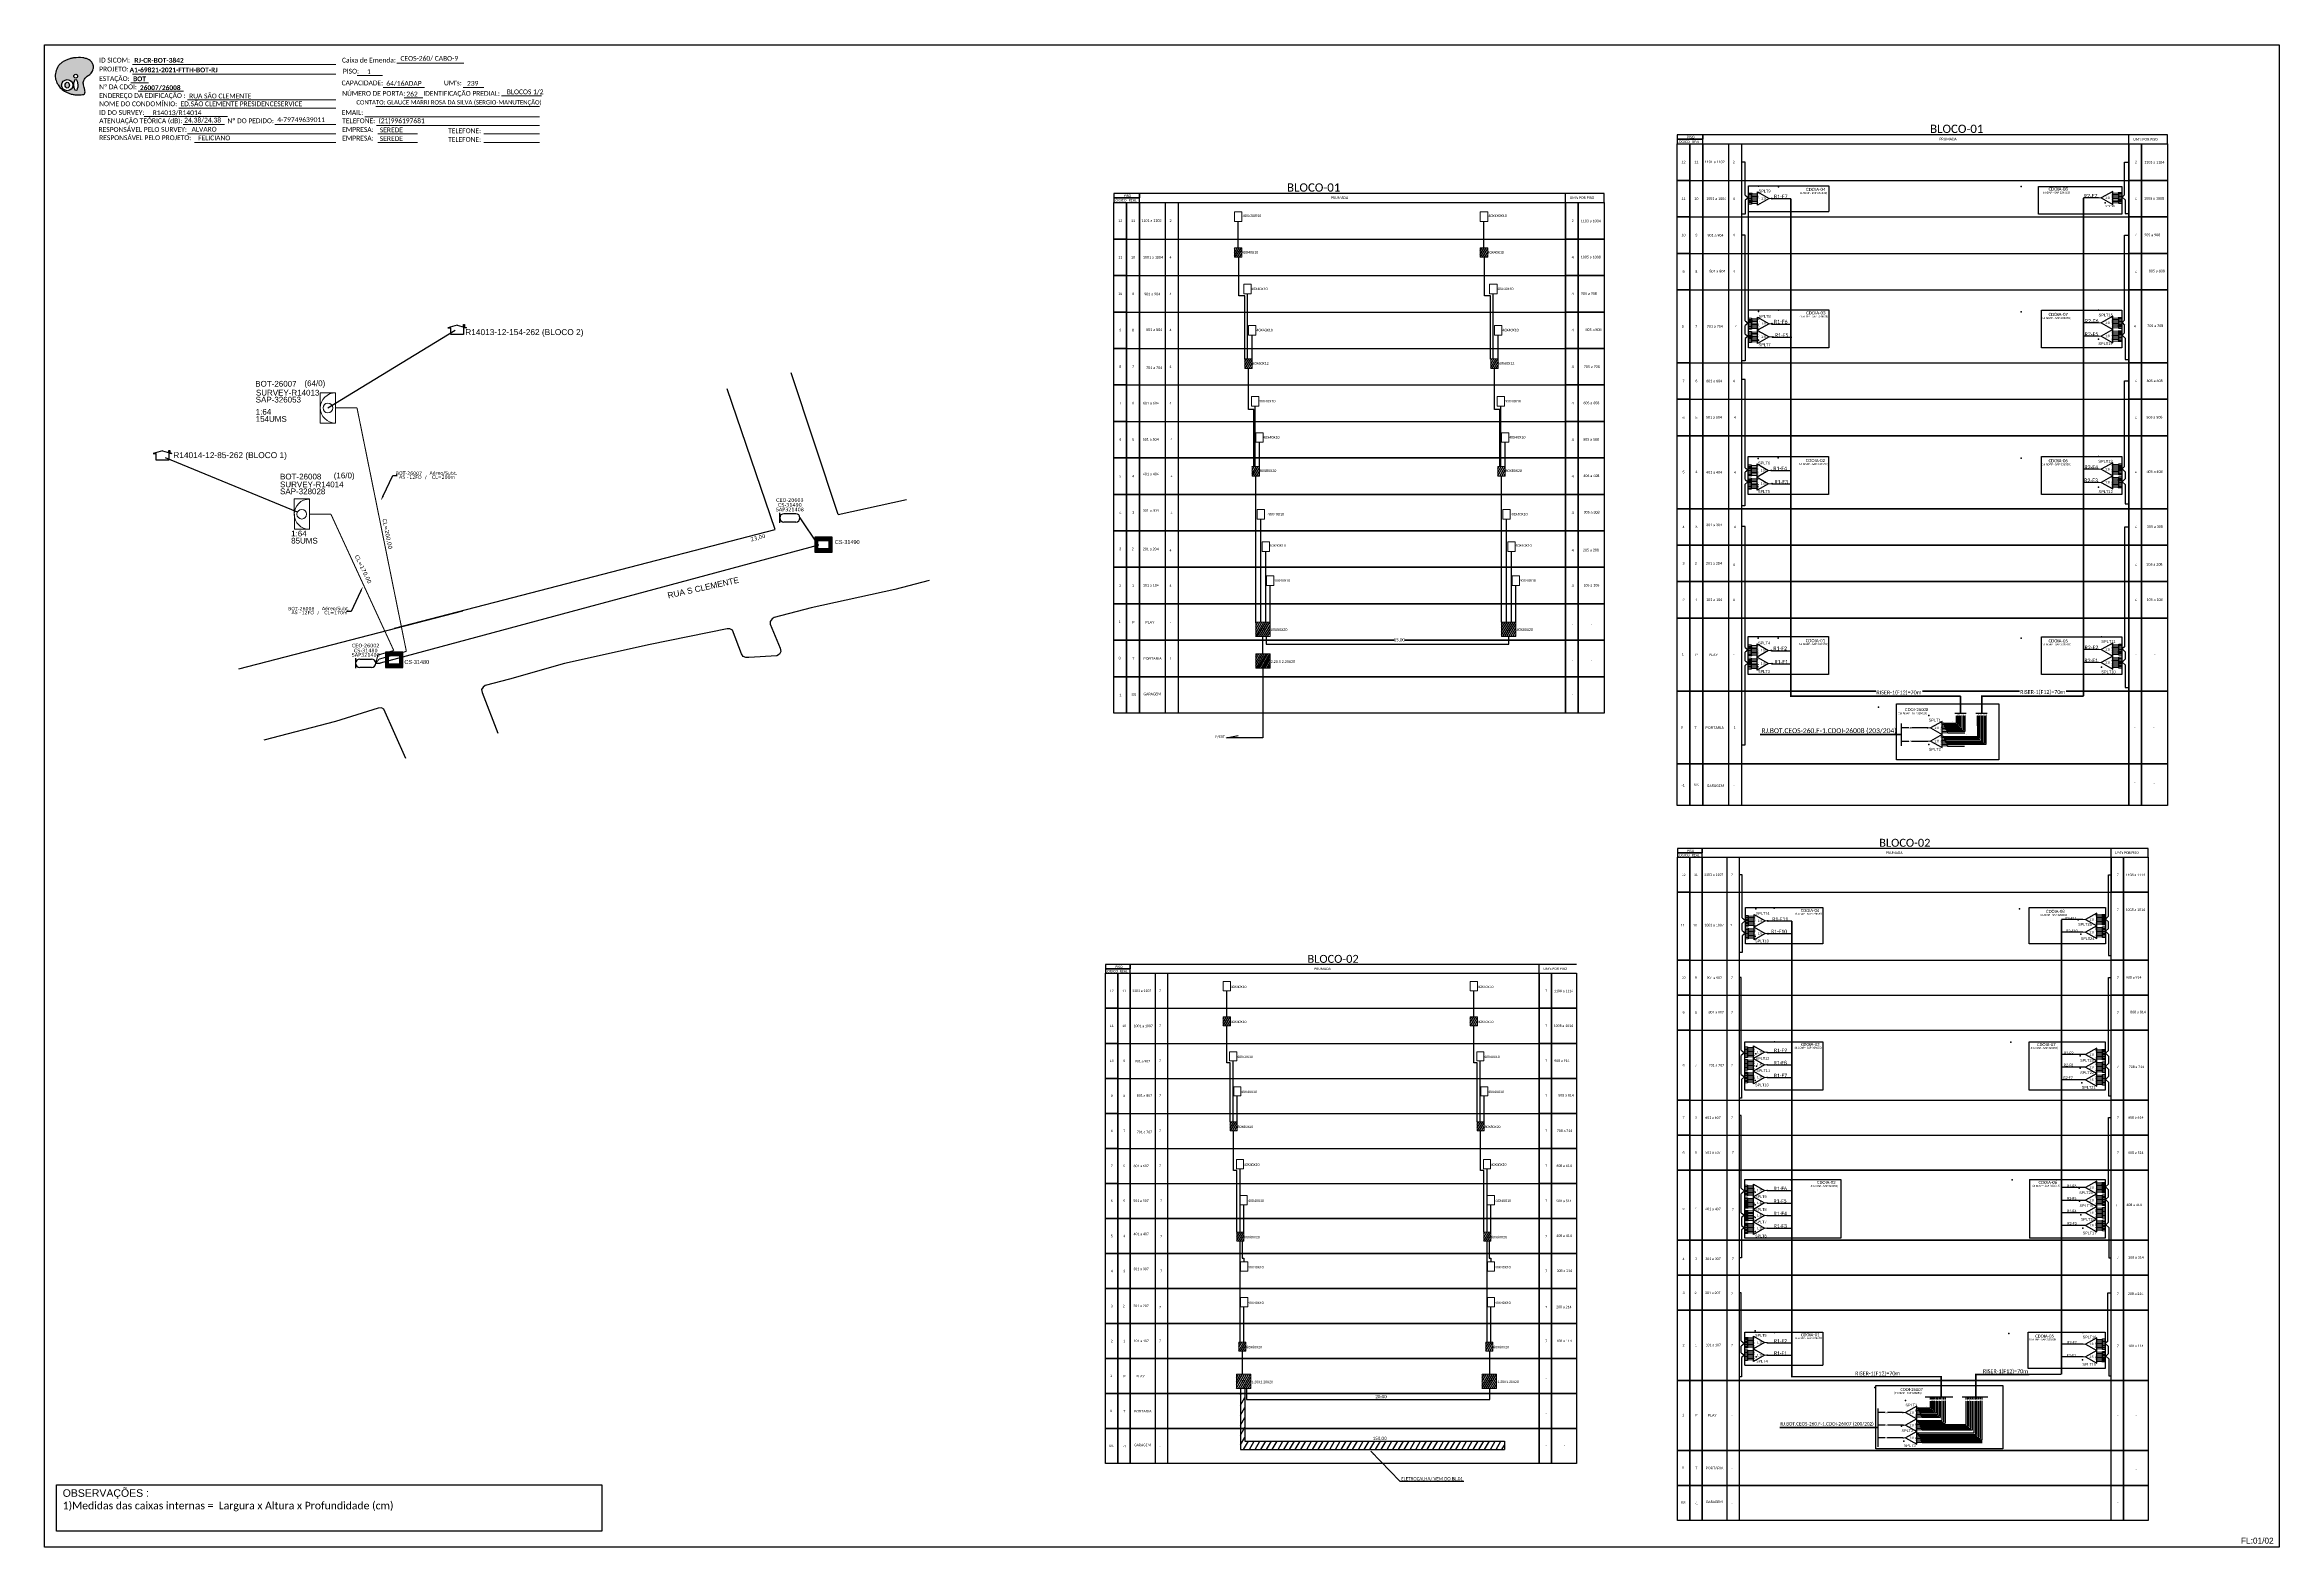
# Model space of a CAD drawing. Header units: metres. Extents: x -203 to 1885, y -55 to 636.
# Drawn here: x -203 to 824, y -55 to 636 of the extents above; entities that cross this region are included whole.
import ezdxf
from ezdxf import colors
from ezdxf.entities.mleader import LeaderData, LeaderLine
from ezdxf.enums import TextEntityAlignment as Align
from ezdxf.math import Vec2, Vec3

# ---------------------------------------------------------------- set-up
doc = ezdxf.new("R2010")
doc.units = ezdxf.units.M
for name, color, linetype in [('10.1-Caixas Subterrâneas', 5, 'Continuous'), ('20.5-CEO', 1, 'Continuous'), ('CAP a instalar', 1, 'Continuous'), ('celulas gpon', 7, 'Continuous'), ('label_cabos', 7, 'Continuous'), ('QUADRA', 7, 'Continuous'), ('surveys', 7, 'Continuous'), ('surveys legendas', 7, 'Continuous')]:
    doc.layers.add(name, color=color, linetype=linetype)
for name, color, linetype, lineweight in [("20.0-LEGENDA DOS CDO'S", 1, 'Continuous', 0), ('20.1-CDO_INTERIOR', 1, 'Continuous', 0), ('Segmento Logradouro Texto', 238, 'Continuous', 0)]:
    doc.layers.add(name, color=color, linetype=linetype, lineweight=lineweight)
doc.styles.add('ARIAL', font='arial.ttf')
doc.styles.add('DIGICADE', font='arial.ttf')
doc.styles.add('siredit', font='verdana.ttf')
doc.styles.get("Standard").update_dxf_attribs({"font": 'arial.ttf'})
doc.styles.add('WMF-Calibri0', font='calibri.ttf')
doc.styles.add('WMF-Calibri1', font='calibrib.ttf')
doc.linetypes.add('RESERVA', pattern='A,0.5,-0.15,["RESERVA",Standard,S=0.18,R=0,X=0,Y=-0.1],-1.3', length=1.95)
doc.dimstyles.get("Standard").update_dxf_attribs({"dimtxt": 0.18, "dimasz": 0.18, "dimexe": 0.18, "dimexo": 0.0625, "dimgap": 0.09, "dimtad": 0, "dimtih": 1, "dimtoh": 1, "dimdec": 4, "dimzin": 0, "dimdsep": 46, "dimtxsty": 'Standard', "dimcen": 0.09, "dimadec": 0, "dimazin": 0, "dimtfac": 1, "dimtdec": 4, "dimtofl": 0, "dimtmove": 0, "dimatfit": 3, "dimfxl": 0, "dimtolj": 1, "dimtzin": 0, "dimarcsym": 0})
pattern_1 = [(60, (8.1417, -59.5034), (-1.979734, 1.143), [])]
pattern_2 = [(60, (0.5075, -47.8008), (-0.6874077, 0.396875), [])]
pattern_3 = [(60, (4.0923, -79.0422), (-0.6874077, 0.396875), [])]

# ---------------------------------------------------------------- blocks, each defined once
blk = doc.blocks.new('OI')
h = blk.add_hatch(color=40)
edge = h.paths.add_edge_path()
edge.add_spline(control_points=[(4.35, -0.67), (3.92, -0.99), (3.26, -1.5), (2.81, -2.59), (2.9, -3.5), (3.06, -4.27), (3.31, -4.85), (3.37, -5.39), (3.4, -5.88), (3.2, -6.4), (2.54, -6.61), (1.65, -6.63), (0.55, -6.67), (-0.56, -6.42), (-1.61, -6.14), (-2.77, -5.61), (-3.92, -4.77), (-4.89, -3.7), (-5.34, -2.65), (-5.6, -1.94), (-5.85, -0.96), (-5.71, 0.47), (-5.1, 2.02), (-4.14, 3.02), (-3.3, 3.61), (-2.37, 4.16), (-1.36, 4.44), (-0.56, 4.7), (0.79, 4.85), (2.24, 4.97), (3.79, 4.57), (4.67, 4.21), (5.44, 3.65), (5.76, 2.99), (6.03, 2.21), (6.01, 1.46), (5.72, 0.64), (5.31, 0.08), (4.88, -0.38), (4.51, -0.55), (4.35, -0.67)], knot_values=[0, 0, 0, 0, 1.60434, 2.417191, 3.427595, 4.282808, 4.776746, 5.304182, 5.888771, 6.258406, 6.858137, 7.79129, 8.986195, 10.124242, 11.187857, 12.242908, 13.953784, 15.414161, 16.515391, 17.349188, 17.675853, 19.552021, 21.515531, 22.568638, 23.63245, 24.621084, 25.782718, 26.745347, 27.142653, 29.870543, 31.004649, 31.921532, 32.709589, 33.801391, 34.042471, 35.192333, 35.971461, 36.628871, 37.254359, 37.836911, 37.836911, 37.836911, 37.836911], degree=3, periodic=0)
h.paths.add_polyline_path([(1.13, -0.87, -1), (-0.04, -0.87, -1)], flags=16)
edge = h.paths.add_edge_path(flags=16)
edge.add_ellipse((0.56, -3.59), major_axis=(-0.02, 1.71), ratio=0.361305, start_angle=0, end_angle=360)
h.paths.add_polyline_path([(-0.36, -3.62, -1), (-3.8, -3.62, -1)], flags=16)
edge = h.paths.add_edge_path(flags=0)
edge.add_ellipse((-2.08, -3.62), major_axis=(0, 0.885), ratio=0.758294, start_angle=0, end_angle=360)
at = {"color": 40}
for centre, radius in [((-2.08, -3.62), 1.72), ((0.54, -0.87), 0.587)]:
    blk.add_circle(centre, radius, dxfattribs=at)
blk.add_ellipse((-2.08, -3.62), major_axis=(0, 0.885), ratio=0.758294, start_param=-3.141592653589792, end_param=3.141592653589792, dxfattribs=at)
blk.add_ellipse((0.56, -3.59), major_axis=(-0.02, 1.71), ratio=0.361305, dxfattribs=at)
at = {"color": 40, "start_tangent": (-0.800898, -0.598801), "end_tangent": (-0.800898, -0.598801)}
blk.add_spline([(4.35, -0.67), (3.2, -1.78), (2.9, -2.54), (2.92, -3.55), (3.12, -4.38), (3.28, -4.85), (3.37, -5.37), (3.35, -5.95), (3.2, -6.29), (2.66, -6.55), (1.73, -6.63), (0.54, -6.62), (-0.58, -6.41), (-1.6, -6.11), (-2.56, -5.67), (-3.95, -4.67), (-4.89, -3.56), (-5.37, -2.56), (-5.64, -1.78), (-5.72, -1.46), (-5.63, 0.42), (-4.84, 2.22), (-4.13, 2.99), (-3.27, 3.62), (-2.4, 4.09), (-1.3, 4.47), (-0.37, 4.72), (0.02, 4.77), (2.75, 4.8), (3.85, 4.53), (4.69, 4.16), (5.31, 3.68), (5.85, 2.73), (5.93, 2.5), (5.94, 1.35), (5.67, 0.62), (5.29, 0.08), (4.84, -0.36), (4.35, -0.67)], degree=3, dxfattribs=at)
blk = doc.blocks.new('SURVEY_SURVEY')
for p, q in [((-0.0000016, 0.0000187), (-0.0000173, 0.0000141)), ((-0.0000173, 0.0000141), (-0.0000124, 0.0000141)), ((-0.0000124, 0.0000029), (-0.0000124, 0.0000141)), ((0.0000091, 0.0000029), (-0.0000124, 0.0000029)), ((-0.0000016, 0.0000187), (0.0000141, 0.0000141)), ((0.0000089, 0.0000194), (0.0000105, 0.0000194)), ((0.0000089, 0.0000157), (0.0000089, 0.0000194)), ((0.0000141, 0.0000141), (0.0000091, 0.0000141)), ((0.0000091, 0.0000141), (0.0000091, 0.0000029)), ((0.0000105, 0.0000194), (0.0000105, 0.0000152))]:
    blk.add_line(p, q)
blk = doc.blocks.new('*X4')
at = {"color": 0, "linetype": 'Continuous'}
for p, q in [((-1.25, 0.34099), (-0.49099, 1.1)), ((-1.25, 0.517767), (-0.667767, 1.1)), ((-1.25, 0.694544), (-0.844544, 1.1)), ((-1.25, 0.87132), (-1.02132, 1.1)), ((-1.25, 1.048097), (-1.198097, 1.1)), ((-1.25, 0.164214), (-0.8035, 0.610714)), ((-1.25, -0.012563), (-0.8035, 0.433937)), ((-1.25, -0.18934), (-0.8035, 0.25716)), ((-1.25, -0.366117), (-0.8035, 0.080383)), ((-0.789214, 0.625), (-0.314214, 1.1)), ((-0.612437, 0.625), (-0.137437, 1.1)), ((-0.43566, 0.625), (0.03934, 1.1)), ((-0.258883, 0.625), (0.216117, 1.1)), ((-0.082107, 0.625), (0.392893, 1.1)), ((0.09467, 0.625), (0.56967, 1.1)), ((0.271447, 0.625), (0.746447, 1.1)), ((0.448223, 0.625), (0.923223, 1.1)), ((0.625, 0.625), (1.1, 1.1)), ((0.801777, 0.625), (1.25, 1.073223)), ((0.8035, 0.449947), (1.25, 0.896447)), ((0.8035, 0.27317), (1.25, 0.71967)), ((0.8035, 0.096393), (1.25, 0.542893)), ((0.8035, -0.080383), (1.25, 0.366117)), ((0.8035, -0.25716), (1.25, 0.18934)), ((0.8035, -0.433937), (1.25, 0.012563)), ((-1.25, -0.542893), (-0.8035, -0.096393)), ((-1.25, -0.71967), (-0.8035, -0.27317)), ((-1.25, -0.896447), (-0.8035, -0.449947)), ((-1.25, -1.073223), (-0.801777, -0.625)), ((-1.1, -1.1), (-0.625, -0.625)), ((-0.923223, -1.1), (-0.448223, -0.625)), ((-0.746447, -1.1), (-0.271447, -0.625)), ((-0.56967, -1.1), (-0.09467, -0.625)), ((-0.392893, -1.1), (0.082107, -0.625)), ((-0.216117, -1.1), (0.258883, -0.625)), ((-0.03934, -1.1), (0.43566, -0.625)), ((0.137437, -1.1), (0.612437, -0.625)), ((0.314214, -1.1), (0.789214, -0.625)), ((0.49099, -1.1), (1.25, -0.34099)), ((0.667767, -1.1), (1.25, -0.517767)), ((0.8035, -0.610714), (1.25, -0.164214)), ((0.844544, -1.1), (1.25, -0.694544)), ((1.02132, -1.1), (1.25, -0.87132)), ((1.198097, -1.1), (1.25, -1.048097))]:
    blk.add_line(p, q, dxfattribs=at)
blk = doc.blocks.new('MANHOLE_MQ')
at = {"color": 0, "linetype": 'Continuous'}
for p, q in [((0.0000062, 0.0000057), (-0.0000063, 0.0000057)), ((-0.0000063, 0.0000057), (-0.0000063, -0.0000053)), ((-0.000004, 0.0000033), (0.000004, 0.0000033)), ((-0.000004, -0.0000029), (-0.000004, 0.0000033)), ((0.000004, 0.0000033), (0.000004, -0.0000029)), ((0.0000062, -0.0000053), (0.0000062, 0.0000057)), ((-0.0000063, -0.0000053), (0.0000062, -0.0000053)), ((0.000004, -0.0000029), (-0.000004, -0.0000029)), ((0.000004, -0.0000029), (0.000004, -0.0000029))]:
    blk.add_line(p, q, dxfattribs=at)
at = {"color": 0, "linetype": 'Continuous', "xscale": 5e-06, "yscale": 5e-06, "zscale": 1e-05}
blk.add_blockref('*X4', (0, 0.0000002), dxfattribs=at)
blk = doc.blocks.new('LEGENDA DOS CABOS')
at = {"layer": 'label_cabos', "color": 0, "style": 'siredit'}
for tag, p in [('TIPO_CABO', (2.74, 0.52)), ('ID', (4.24, 1.63)), ('CABO', (6.16, 0.47)), ('/', (9.19, 0.47)), ('METROS', (14.36, 0.47)), ('XX', (14.31, 1.67))]:
    blk.add_attdef(tag, text='', height=1, rotation=359.69001, dxfattribs=at).set_placement(p, align=Align.MIDDLE_CENTER)
blk = doc.blocks.new('SPLT_1-8_SC-APC')
at = {"color": 1, "lineweight": 0}
blk.add_lwpolyline([(-17, -7.5), (-19.3, -7.5)], dxfattribs=at)
at = {"color": 1}
blk.add_lwpolyline([(-7.4, -2.1), (-17, -7.5), (-7.4, -13), (-7.4, -2.1)], dxfattribs=at)
at = {"color": 3, "lineweight": 0}
for points in [[(-3, -3.5), (-7.4, -3.5)], [(-7.4, -4.7), (-3, -4.7)], [(-7.4, -5.8), (-3, -5.8)], [(-7.4, -7), (-3, -7)], [(-7.4, -8.1), (-3, -8.1)], [(-7.4, -9.3), (-3, -9.3)], [(-7.4, -10.4), (-3, -10.4)], [(-7.4, -11.6), (-3, -11.6)], [(-2.4, -3), (-2.4, -4)], [(-2.4, -3), (0, -3)], [(-2.4, -4), (0, -4)], [(-2.4, -4.2), (-2.4, -5.2)], [(-2.4, -4.2), (0, -4.2)], [(-2.4, -5.2), (0, -5.2)], [(-2.4, -5.3), (-2.4, -6.3)], [(-2.4, -5.3), (0, -5.3)], [(-2.4, -6.3), (0, -6.3)], [(-2.4, -6.5), (-2.4, -7.5)], [(-2.4, -6.5), (0, -6.5)], [(-2.4, -7.5), (0, -7.5)], [(-2.4, -7.6), (-2.4, -8.6)], [(-2.4, -7.6), (0, -7.6)], [(-2.4, -8.6), (0, -8.6)], [(-2.4, -8.8), (-2.4, -9.8)], [(-2.4, -8.8), (0, -8.8)], [(-2.4, -9.8), (0, -9.8)], [(-2.4, -9.9), (-2.4, -10.9)], [(-2.4, -9.9), (0, -9.9)], [(-2.4, -10.9), (0, -10.9)], [(-2.4, -11.1), (-2.4, -12.1)], [(-2.4, -11.1), (0, -11.1)], [(-2.4, -12.1), (0, -12.1)]]:
    blk.add_lwpolyline(points, dxfattribs=at)
for points in [[(-3, -3.2), (-2.4, -3.2), (-2.4, -3.8), (-3, -3.8)], [(-3, -4.4), (-2.4, -4.4), (-2.4, -5), (-3, -5)], [(-3, -5.5), (-2.4, -5.5), (-2.4, -6.1), (-3, -6.1)], [(-3, -6.7), (-2.4, -6.7), (-2.4, -7.3), (-3, -7.3)], [(-3, -7.8), (-2.4, -7.8), (-2.4, -8.4), (-3, -8.4)], [(-3, -9), (-2.4, -9), (-2.4, -9.6), (-3, -9.6)], [(-3, -10.1), (-2.4, -10.1), (-2.4, -10.7), (-3, -10.7)], [(-3, -11.3), (-2.4, -11.3), (-2.4, -11.9), (-3, -11.9)]]:
    blk.add_lwpolyline(points, close=True, dxfattribs=at)
at = {"color": 1, "style": 'ARIAL'}
for s, height, p in [('1:8', 2, (-13.9, -8.4)), ('S1', 0.75, (-8.7, -3.8)), ('S2', 0.75, (-8.7, -5)), ('S3', 0.75, (-8.7, -6.2)), ('S4', 0.75, (-8.7, -7.4)), ('S5', 0.75, (-8.7, -8.6)), ('S6', 0.75, (-8.7, -9.7)), ('S7', 0.75, (-8.7, -10.8)), ('S8', 0.75, (-8.7, -11.9))]:
    blk.add_text(s, height=height, dxfattribs=at).set_placement(p)
blk = doc.blocks.new('SPLT_1-8_DIV_DIR')
h = blk.add_hatch(color=3)
h.dxf.hatch_style = 1
edge = h.paths.add_edge_path()
edge.add_arc((12.8, 4), 0.242, 0, 360)
h = blk.add_hatch(color=3)
h.dxf.hatch_style = 1
edge = h.paths.add_edge_path()
edge.add_arc((13.3, 2.9), 0.242, 0, 360)
h = blk.add_hatch(color=3)
h.dxf.hatch_style = 1
edge = h.paths.add_edge_path()
edge.add_arc((13.8, 1.7), 0.242, 0, 360)
h = blk.add_hatch(color=3)
h.dxf.hatch_style = 1
edge = h.paths.add_edge_path()
edge.add_arc((14.3, 0.6), 0.242, 0, 360)
h = blk.add_hatch(color=3)
h.dxf.hatch_style = 1
edge = h.paths.add_edge_path()
edge.add_arc((14.8, -0.6), 0.242, 0, 360)
h = blk.add_hatch(color=3)
h.dxf.hatch_style = 1
edge = h.paths.add_edge_path()
edge.add_arc((15.3, -1.7), 0.242, 0, 360)
h = blk.add_hatch(color=3)
h.dxf.hatch_style = 1
edge = h.paths.add_edge_path()
edge.add_arc((15.8, -2.9), 0.242, 0, 360)
h = blk.add_hatch(color=3)
h.dxf.hatch_style = 1
edge = h.paths.add_edge_path()
edge.add_arc((16.3, -4), 0.242, 0, 360)
at = {"color": 1, "lineweight": 0}
blk.add_lwpolyline([(2.2, 0), (0, 0)], dxfattribs=at)
at = {"color": 1}
blk.add_lwpolyline([(11.9, 5.4), (2.2, 0), (11.9, -5.4), (11.9, 5.4)], dxfattribs=at)
at = {"color": 7, "lineweight": 0}
for points in [[(12.8, 4), (11.9, 4)], [(11.9, 2.9), (13.3, 2.9)], [(11.9, 1.7), (13.8, 1.7)], [(11.9, 0.6), (14.3, 0.6)], [(11.9, -0.6), (14.8, -0.6)], [(11.9, -1.7), (15.3, -1.7)], [(11.9, -2.9), (15.8, -2.9)], [(11.9, -4), (16.3, -4)]]:
    blk.add_lwpolyline(points, dxfattribs=at)
at = {"color": 3}
for centre in [(12.8, 4), (13.3, 2.9), (13.8, 1.7), (14.3, 0.6), (14.8, -0.6), (15.3, -1.7), (15.8, -2.9), (16.3, -4)]:
    blk.add_circle(centre, 0.242, dxfattribs=at)
at = {"color": 1, "style": 'ARIAL'}
for s, height, p in [('1:8', 2, (5.3, -0.9)), ('S1', 0.75, (10.5, 3.8)), ('S2', 0.75, (10.5, 2.6)), ('S3', 0.75, (10.5, 1.4)), ('S4', 0.75, (10.5, 0.2)), ('S5', 0.75, (10.5, -1)), ('S6', 0.75, (10.5, -2.1)), ('S7', 0.75, (10.5, -3.2)), ('S8', 0.75, (10.5, -4.4))]:
    blk.add_text(s, height=height, dxfattribs=at).set_placement(p)
blk = doc.blocks.new('SPLITTER_')
blk.add_point((0, 0))
at = {"style": 'ARIAL', "flags": 4}
blk.add_attdef('SPLT', (0, -3.3), '', height=1.5, dxfattribs=at)
blk = doc.blocks.new('SPLT_1-8_SC-APC_ESQ')
at = {"color": 3, "lineweight": 0}
for points in [[(2.4, -3), (0, -3)], [(2.4, -4), (0, -4)], [(2.4, -4.2), (0, -4.2)], [(2.4, -5.2), (0, -5.2)], [(2.4, -5.3), (0, -5.3)], [(2.4, -6.3), (0, -6.3)], [(2.4, -6.5), (0, -6.5)], [(2.4, -7.5), (0, -7.5)], [(2.4, -7.6), (0, -7.6)], [(2.4, -8.6), (0, -8.6)], [(2.4, -8.8), (0, -8.8)], [(2.4, -9.8), (0, -9.8)], [(2.4, -9.9), (0, -9.9)], [(2.4, -10.9), (0, -10.9)], [(2.4, -11.1), (0, -11.1)], [(2.4, -12.1), (0, -12.1)], [(2.4, -3), (2.4, -4)], [(2.4, -4.2), (2.4, -5.2)], [(2.4, -5.3), (2.4, -6.3)], [(2.4, -6.5), (2.4, -7.5)], [(2.4, -7.6), (2.4, -8.6)], [(2.4, -8.8), (2.4, -9.8)], [(2.4, -9.9), (2.4, -10.9)], [(2.4, -11.1), (2.4, -12.1)], [(3, -3.5), (7.4, -3.5)], [(7.4, -4.7), (3, -4.7)], [(7.4, -5.8), (3, -5.8)], [(7.4, -7), (3, -7)], [(7.4, -8.1), (3, -8.1)], [(7.4, -9.3), (3, -9.3)], [(7.4, -10.4), (3, -10.4)], [(7.4, -11.6), (3, -11.6)]]:
    blk.add_lwpolyline(points, dxfattribs=at)
for points in [[(3, -3.2), (2.4, -3.2), (2.4, -3.8), (3, -3.8)], [(3, -4.4), (2.4, -4.4), (2.4, -5), (3, -5)], [(3, -5.5), (2.4, -5.5), (2.4, -6.1), (3, -6.1)], [(3, -6.7), (2.4, -6.7), (2.4, -7.3), (3, -7.3)], [(3, -7.8), (2.4, -7.8), (2.4, -8.4), (3, -8.4)], [(3, -9), (2.4, -9), (2.4, -9.6), (3, -9.6)], [(3, -10.1), (2.4, -10.1), (2.4, -10.7), (3, -10.7)], [(3, -11.3), (2.4, -11.3), (2.4, -11.9), (3, -11.9)]]:
    blk.add_lwpolyline(points, close=True, dxfattribs=at)
at = {"color": 1}
blk.add_lwpolyline([(7.4, -2.1), (17, -7.5), (7.4, -13), (7.4, -2.1)], dxfattribs=at)
at = {"color": 1, "lineweight": 0}
blk.add_lwpolyline([(17, -7.5), (19.3, -7.5)], dxfattribs=at)
at = {"color": 1, "style": 'ARIAL'}
for s, height, p in [('S2', 0.75, (7.6, -5)), ('S3', 0.75, (7.6, -6.2)), ('S4', 0.75, (7.6, -7.4)), ('S5', 0.75, (7.5, -8.6)), ('S6', 0.75, (7.6, -9.7)), ('S7', 0.75, (7.6, -10.8)), ('S8', 0.75, (7.6, -11.9)), ('S1', 0.75, (7.7, -3.8)), ('1:8', 2, (10.5, -8.4))]:
    blk.add_text(s, height=height, dxfattribs=at).set_placement(p)
blk = doc.blocks.new('A$C415C251F')
at = {"color": 3}
blk.add_point((0, 0), dxfattribs=at)
blk = doc.blocks.new('LEG_CDOIA8_C-SPLT_ESQ')
at = {"color": 3, "extrusion": (0, 0, -1), "xscale": -1, "zscale": -1}
blk.add_blockref('A$C415C251F', (0, 0), dxfattribs=at)
at = {"style": 'ARIAL', "flags": 4}
blk.add_attdef('SPLITAGEM', text='', height=1.5, dxfattribs=at).set_placement((18.6, -12.6), align=Align.CENTER)
at = {"color": 1, "style": 'WMF-Calibri0', "flags": 4}
blk.add_attdef('MODELO', text='', height=1.5, dxfattribs=at).set_placement((22.5, -4.5), align=Align.CENTER)
blk.add_attdef('CDO', (21.4, -2.6), '', height=2, dxfattribs=at)

msp = doc.modelspace()

# ---------------------------------------------------------------- hatches: boundary and pattern name
h = msp.add_hatch(color=3)
h.dxf.hatch_style = 1
edge = h.paths.add_edge_path()
edge.add_arc((591, 565.2), 0.221, 0, 360)
h = msp.add_hatch(color=3)
h.dxf.hatch_style = 1
edge = h.paths.add_edge_path()
edge.add_arc((741.3, 565.5), 0.146, 0, 360)
h = msp.add_hatch()
h.set_pattern_fill('ANSI31', color=1, scale=0.25, angle=15, style=0)
h.set_pattern_definition(pattern_2)
h.paths.add_polyline_path([(343.8, 538.2), (347.2, 538.2), (347.2, 542.6), (343.8, 542.6)])
h.paths.add_polyline_path([(346.9, 539.6), (355.1, 539.6), (355.1, 541.4), (346.9, 541.4)], flags=9)
h = msp.add_hatch()
h.set_pattern_fill('ANSI31', color=1, scale=0.25, angle=15, style=0)
h.set_pattern_definition(pattern_2)
h.paths.add_polyline_path([(456.9, 538.2), (460.3, 538.2), (460.3, 542.6), (456.9, 542.6)])
h.paths.add_polyline_path([(459.9, 539.6), (468.2, 539.6), (468.2, 541.4), (459.9, 541.4)], flags=9)
h = msp.add_hatch(color=3)
h.dxf.hatch_style = 1
edge = h.paths.add_edge_path()
edge.add_arc((591, 507.6), 0.221, 0, 360)
h = msp.add_hatch(color=3)
h.dxf.hatch_style = 1
edge = h.paths.add_edge_path()
edge.add_arc((741.3, 508), 0.146, 0, 360)
h = msp.add_hatch(color=3)
h.dxf.hatch_style = 1
edge = h.paths.add_edge_path()
edge.add_arc((591.4, 501.5), 0.221, 0, 360)
h = msp.add_hatch(color=3)
h.dxf.hatch_style = 1
edge = h.paths.add_edge_path()
edge.add_arc((741.3, 501.9), 0.146, 0, 360)
h = msp.add_hatch()
h.set_pattern_fill('ANSI31', color=1, scale=0.25, angle=15, style=0)
h.set_pattern_definition(pattern_2)
h.paths.add_polyline_path([(352, 487.1), (352, 491.5), (348.6, 491.5), (348.6, 487.1)])
h.paths.add_polyline_path([(351.7, 488.5), (359.9, 488.5), (359.9, 490.3), (351.7, 490.3)], flags=9)
h = msp.add_hatch()
h.set_pattern_fill('ANSI31', color=1, scale=0.25, angle=15, style=0)
h.set_pattern_definition(pattern_2)
h.paths.add_polyline_path([(465.1, 491.5), (461.7, 491.5), (461.7, 487.1), (465.1, 487.1)])
h.paths.add_polyline_path([(464.7, 488.5), (473, 488.5), (473, 490.3), (464.7, 490.3)], flags=9)
h = msp.add_hatch()
h.set_pattern_fill('ANSI31', color=1, scale=0.25, angle=15, style=0)
h.set_pattern_definition(pattern_2)
h.paths.add_polyline_path([(355.3, 441.9), (351.9, 441.9), (351.9, 437.5), (355.3, 437.5)])
h.paths.add_polyline_path([(355.2, 439.1), (363.4, 439.1), (363.4, 440.9), (355.2, 440.9)], flags=9)
h = msp.add_hatch()
h.set_pattern_fill('ANSI31', color=1, scale=0.25, angle=15, style=0)
h.set_pattern_definition(pattern_2)
h.paths.add_polyline_path([(465, 437.5), (468.4, 437.5), (468.4, 441.9), (465, 441.9)])
h.paths.add_polyline_path([(468.2, 439.1), (476.5, 439.1), (476.5, 440.9), (468.2, 440.9)], flags=9)
h = msp.add_hatch(color=3)
h.dxf.hatch_style = 1
edge = h.paths.add_edge_path()
edge.add_arc((590.8, 440.1), 0.221, 0, 360)
h = msp.add_hatch(color=3)
h.dxf.hatch_style = 1
edge = h.paths.add_edge_path()
edge.add_arc((591.2, 434), 0.221, 0, 360)
h = msp.add_hatch(color=3)
h.dxf.hatch_style = 1
edge = h.paths.add_edge_path()
edge.add_arc((741.3, 440.7), 0.146, 0, 360)
h = msp.add_hatch(color=3)
h.dxf.hatch_style = 1
edge = h.paths.add_edge_path()
edge.add_arc((741.3, 434.6), 0.146, 0, 360)
h = msp.add_hatch()
h.set_pattern_fill('ANSI31', color=1, scale=0.25, angle=15, style=0)
h.set_pattern_definition(pattern_2)
h.paths.add_polyline_path([(360.2, 370.3), (353.6, 370.3), (353.6, 363.7), (360.2, 363.7)])
h.paths.add_polyline_path([(355.6, 366), (358.2, 366), (358.2, 367.9), (355.6, 367.9)], flags=24)
h = msp.add_hatch()
h.set_pattern_fill('ANSI31', color=1, scale=0.25, angle=15, style=0)
h.set_pattern_definition(pattern_2)
h.paths.add_polyline_path([(473.3, 363.7), (473.3, 370.3), (466.7, 370.3), (466.7, 363.7)])
h.paths.add_polyline_path([(468.7, 366), (471.3, 366), (471.3, 367.8), (468.7, 367.8)], flags=24)
at = {"linetype": 'Continuous'}
h = msp.add_hatch(dxfattribs=at)
h.set_pattern_fill('ANSI31', color=1, scale=0.225, angle=15, style=0)
h.set_pattern_definition([(60, (128.5447, -16.56695), (-0.6186669, 0.3571875), [])])
h.paths.add_polyline_path([(353.6, 349.2), (360.2, 349.2), (360.2, 355.8), (353.6, 355.8)])
h.paths.add_polyline_path([(355.8, 351.6), (359.3, 351.6), (359.3, 353.3), (355.8, 353.3)], flags=24)
h.paths.add_polyline_path([(360.2, 351.3), (372.1, 351.3), (372.1, 353.1), (360.2, 353.1)], flags=9)
h = msp.add_hatch(color=3)
h.dxf.hatch_style = 1
edge = h.paths.add_edge_path()
edge.add_arc((590.8, 357.3), 0.221, 0, 360)
h = msp.add_hatch(color=3)
h.dxf.hatch_style = 1
edge = h.paths.add_edge_path()
edge.add_arc((591.2, 351.2), 0.221, 0, 360)
h = msp.add_hatch(color=3)
h.dxf.hatch_style = 1
edge = h.paths.add_edge_path()
edge.add_arc((741.3, 357.8), 0.146, 0, 360)
h = msp.add_hatch(color=3)
h.dxf.hatch_style = 1
edge = h.paths.add_edge_path()
edge.add_arc((741.3, 351.7), 0.146, 0, 360)
h = msp.add_hatch(color=3)
h.dxf.hatch_style = 1
edge = h.paths.add_edge_path()
edge.add_arc((662.6, 321.7), 0.142, 0, 360)
h = msp.add_hatch(color=3)
h.dxf.hatch_style = 1
edge = h.paths.add_edge_path()
edge.add_arc((662.7, 315.5), 0.142, 0, 360)
h = msp.add_hatch(color=3)
h.dxf.hatch_style = 1
edge = h.paths.add_edge_path()
edge.add_arc((589.1, 232.9), 0.213, 0, 360)
h = msp.add_hatch(color=3)
h.dxf.hatch_style = 1
edge = h.paths.add_edge_path()
edge.add_arc((589.2, 227), 0.213, 0, 360)
h = msp.add_hatch(color=3)
h.dxf.hatch_style = 1
edge = h.paths.add_edge_path()
edge.add_arc((734.1, 233.5), 0.14, 0, 360)
h = msp.add_hatch(color=3)
h.dxf.hatch_style = 1
edge = h.paths.add_edge_path()
edge.add_arc((734.1, 227.7), 0.14, 0, 360)
h = msp.add_hatch()
h.set_pattern_fill('ANSI31', color=1, scale=0.25, angle=15, style=0)
h.set_pattern_definition(pattern_3)
h.paths.add_polyline_path([(338.7, 184.6), (342, 184.6), (342, 188.8), (338.7, 188.8)])
h.paths.add_polyline_path([(341.8, 185.6), (349.7, 185.6), (349.7, 187.3), (341.8, 187.3)], flags=9)
h = msp.add_hatch()
h.set_pattern_fill('ANSI31', color=1, scale=0.25, angle=15, style=0)
h.set_pattern_definition(pattern_3)
h.paths.add_polyline_path([(455.6, 188.8), (452.3, 188.8), (452.3, 184.6), (455.6, 184.6)])
h.paths.add_polyline_path([(455.4, 185.6), (463.3, 185.6), (463.3, 187.3), (455.4, 187.3)], flags=9)
h = msp.add_hatch(color=3)
h.dxf.hatch_style = 1
edge = h.paths.add_edge_path()
edge.add_arc((588.9, 172.4), 0.136, 0, 360)
h = msp.add_hatch(color=3)
h.dxf.hatch_style = 1
edge = h.paths.add_edge_path()
edge.add_arc((588.9, 166.7), 0.136, 0, 360)
h = msp.add_hatch(color=3)
h.dxf.hatch_style = 1
edge = h.paths.add_edge_path()
edge.add_arc((734.1, 171.5), 0.14, 0, 360)
h = msp.add_hatch(color=3)
h.dxf.hatch_style = 1
edge = h.paths.add_edge_path()
edge.add_arc((734.2, 165.6), 0.14, 0, 360)
h = msp.add_hatch(color=3)
h.dxf.hatch_style = 1
edge = h.paths.add_edge_path()
edge.add_arc((588.9, 160.9), 0.136, 0, 360)
h = msp.add_hatch(color=3)
h.dxf.hatch_style = 1
edge = h.paths.add_edge_path()
edge.add_arc((734.2, 159.8), 0.14, 0, 360)
h = msp.add_hatch()
h.set_pattern_fill('ANSI31', color=1, scale=0.25, angle=15, style=0)
h.set_pattern_definition(pattern_3)
h.paths.add_polyline_path([(341.8, 140.5), (341.8, 136.3), (345.1, 136.3), (345.1, 140.5)])
h.paths.add_polyline_path([(344.9, 137.3), (352.9, 137.3), (352.9, 139), (344.9, 139)], flags=9)
h = msp.add_hatch()
h.set_pattern_fill('ANSI31', color=1, scale=0.25, angle=15, style=0)
h.set_pattern_definition(pattern_3)
h.paths.add_polyline_path([(458.7, 136.3), (458.7, 140.5), (455.5, 140.5), (455.5, 136.3)])
h.paths.add_polyline_path([(458.6, 137.3), (466.5, 137.3), (466.5, 139), (458.6, 139)], flags=9)
h = msp.add_hatch(color=3)
h.dxf.hatch_style = 1
edge = h.paths.add_edge_path()
edge.add_arc((588.9, 108.9), 0.136, 0, 360)
h = msp.add_hatch(color=3)
h.dxf.hatch_style = 1
edge = h.paths.add_edge_path()
edge.add_arc((588.9, 103.1), 0.136, 0, 360)
h = msp.add_hatch(color=3)
h.dxf.hatch_style = 1
edge = h.paths.add_edge_path()
edge.add_arc((734.1, 110.2), 0.14, 0, 360)
h = msp.add_hatch(color=3)
h.dxf.hatch_style = 1
edge = h.paths.add_edge_path()
edge.add_arc((734.2, 104.3), 0.14, 0, 360)
h = msp.add_hatch(color=3)
h.dxf.hatch_style = 1
edge = h.paths.add_edge_path()
edge.add_arc((588.9, 97.3), 0.136, 0, 360)
h = msp.add_hatch(color=3)
h.dxf.hatch_style = 1
edge = h.paths.add_edge_path()
edge.add_arc((734.2, 98.6), 0.14, 0, 360)
h = msp.add_hatch(color=3)
h.dxf.hatch_style = 1
edge = h.paths.add_edge_path()
edge.add_arc((734.2, 92.8), 0.14, 0, 360)
h = msp.add_hatch()
h.set_pattern_fill('ANSI31', color=1, scale=0.25, angle=15, style=0)
h.set_pattern_definition(pattern_3)
h.paths.add_polyline_path([(344.9, 85.5), (348.1, 85.5), (348.1, 89.7), (344.9, 89.7)])
h.paths.add_polyline_path([(348, 86.5), (355.9, 86.5), (355.9, 88.2), (348, 88.2)], flags=9)
h = msp.add_hatch()
h.set_pattern_fill('ANSI31', color=1, scale=0.25, angle=15, style=0)
h.set_pattern_definition(pattern_3)
h.paths.add_polyline_path([(458.5, 85.5), (461.7, 85.5), (461.7, 89.7), (458.5, 89.7)])
h.paths.add_polyline_path([(461.6, 86.5), (469.5, 86.5), (469.5, 88.2), (461.6, 88.2)], flags=9)
h = msp.add_hatch(color=3)
h.dxf.hatch_style = 1
edge = h.paths.add_edge_path()
edge.add_arc((588.9, 91.5), 0.136, 0, 360)
h = msp.add_hatch()
h.set_pattern_fill('ANSI31', color=1, scale=0.25, angle=15, style=0)
h.set_pattern_definition(pattern_3)
h.paths.add_polyline_path([(349.1, 39.1), (345.9, 39.1), (345.9, 34.9), (349.1, 34.9)])
h.paths.add_polyline_path([(349, 35.9), (356.9, 35.9), (356.9, 37.6), (349, 37.6)], flags=9)
h = msp.add_hatch()
h.set_pattern_fill('ANSI31', color=1, scale=0.25, angle=15, style=0)
h.set_pattern_definition(pattern_3)
h.paths.add_polyline_path([(462.7, 34.9), (462.7, 39.1), (459.5, 39.1), (459.5, 34.9)])
h.paths.add_polyline_path([(462.6, 35.9), (470.5, 35.9), (470.5, 37.6), (462.6, 37.6)], flags=9)
h = msp.add_hatch(color=3)
h.dxf.hatch_style = 1
edge = h.paths.add_edge_path()
edge.add_arc((588.9, 38.8), 0.136, 0, 360)
h = msp.add_hatch(color=3)
h.dxf.hatch_style = 1
edge = h.paths.add_edge_path()
edge.add_arc((588.9, 33.1), 0.136, 0, 360)
h = msp.add_hatch(color=3)
h.dxf.hatch_style = 1
edge = h.paths.add_edge_path()
edge.add_arc((734.2, 38.1), 0.14, 0, 360)
h = msp.add_hatch(color=3)
h.dxf.hatch_style = 1
edge = h.paths.add_edge_path()
edge.add_arc((734.2, 32.3), 0.14, 0, 360)
h = msp.add_hatch()
h.set_pattern_fill('ANSI31', color=1, scale=0.25, angle=15, style=0)
h.set_pattern_definition([(60, (-8.3559, -393.6742), (-0.6874077, 0.396875), [])])
h.paths.add_polyline_path([(351.4, 24.4), (344.8, 24.4), (344.8, 17.8), (351.4, 17.8)])
h.paths.add_polyline_path([(346.7, 20.2), (349.3, 20.2), (349.3, 22), (346.7, 22)], flags=24)
h = msp.add_hatch()
h.set_pattern_fill('ANSI31', color=1, scale=0.25, angle=15, style=0)
h.set_pattern_definition([(60, (104.6913, -393.8024), (-0.6874077, 0.396875), [])])
h.paths.add_polyline_path([(460.1, 24.3), (457.8, 24.3), (457.8, 17.7), (464.4, 17.7), (464.4, 24.3)])
h.paths.add_polyline_path([(459.9, 20), (462.2, 20), (462.2, 21.9), (459.9, 21.9)], flags=24)
h = msp.add_hatch()
h.set_pattern_fill('ANSI31', color=3, scale=0.72, angle=15, style=0)
h.set_pattern_definition(pattern_1)
h.paths.add_polyline_path([(346.6, -0.7), (348.6, -0.7), (348.6, 15.4), (346.6, 15.4)])
h = msp.add_hatch(color=3)
h.dxf.hatch_style = 1
edge = h.paths.add_edge_path()
edge.add_arc((651.3, 6.7), 0.136, 0, 360)
h = msp.add_hatch(color=3)
h.dxf.hatch_style = 1
edge = h.paths.add_edge_path()
edge.add_arc((651.4, 0.9), 0.136, 0, 360)
h = msp.add_hatch()
h.set_pattern_fill('ANSI31', color=3, scale=0.72, angle=15, style=0)
h.set_pattern_definition(pattern_1)
h.paths.add_polyline_path([(468, -10.3), (468, -6.4), (348.6, -6.4), (348.6, -0.7), (346.6, -0.7), (346.6, -10.3)])
h = msp.add_hatch(color=3)
h.dxf.hatch_style = 1
edge = h.paths.add_edge_path()
edge.add_arc((651.4, -5), 0.136, 0, 360)

# ---------------------------------------------------------------- linework, layer by layer
for p, q in [((553.3, 590.4), (559.3, 590.4)), ((553.3, 573.6), (553.3, 590.4)), ((559.3, 590.4), (661.3, 590.4)), ((559.3, 590.4), (628.3, 590.4)), ((559.3, 573.6), (559.3, 590.4)), ((559.3, 590.4), (559.3, 573.6)), ((571.1, 590.4), (571.1, 456.1)), ((577.1, 590.4), (577.1, 573.6)), ((633.8, 590.4), (755.2, 590.4)), ((773, 594.6), (755.2, 594.6)), ((755.2, 590.4), (755.2, 573.6)), ((773, 590.4), (773, 594.6)), ((513.9, 567.6), (496.1, 567.6)), ((513.9, 563.4), (513.9, 567.6)), ((553.3, 573.6), (559.3, 573.6)), ((553.3, 556.8), (553.3, 573.6)), ((559.3, 573.6), (661.3, 573.6)), ((559.3, 573.6), (628.3, 573.6)), ((559.3, 556.8), (559.3, 573.6)), ((559.3, 573.6), (559.3, 556.8)), ((571.1, 573.6), (571.1, 422.5)), ((577.1, 573.6), (577.1, 556.8)), ((633.8, 573.6), (755.2, 573.6)), ((755.2, 573.6), (755.2, 556.8)), ((294.2, 563.4), (300.1, 563.4)), ((294.2, 546.6), (294.2, 563.4)), ((300.1, 563.4), (402.1, 563.4)), ((300.1, 563.4), (369.2, 563.4)), ((300.1, 546.6), (300.1, 563.4)), ((300.1, 563.4), (300.1, 546.6)), ((312, 563.4), (312, 445.9)), ((317.9, 563.4), (317.9, 546.6)), ((374.6, 563.4), (496.1, 563.4)), ((496.1, 563.4), (496.1, 546.6)), ((553.3, 556.8), (559.3, 556.8)), ((553.3, 540), (553.3, 556.8)), ((559.3, 556.8), (661.3, 556.8)), ((559.3, 556.8), (628.3, 556.8)), ((559.3, 540), (559.3, 556.8)), ((559.3, 556.8), (559.3, 540)), ((571.1, 556.8), (571.1, 405.8)), ((577.1, 556.8), (577.1, 540)), ((633.8, 556.8), (755.2, 556.8)), ((755.2, 556.8), (755.2, 540)), ((294.2, 546.6), (300.1, 546.6)), ((294.2, 529.8), (294.2, 546.6)), ((300.1, 546.6), (402.1, 546.6)), ((300.1, 546.6), (369.2, 546.6)), ((300.1, 529.8), (300.1, 546.6)), ((300.1, 546.6), (300.1, 529.8)), ((312, 546.6), (312, 429.1)), ((317.9, 546.6), (317.9, 529.8)), ((374.6, 546.6), (496.1, 546.6)), ((496.1, 546.6), (496.1, 529.8)), ((553.3, 540), (559.3, 540)), ((553.3, 523.2), (553.3, 540)), ((559.3, 540), (661.3, 540)), ((559.3, 540), (628.3, 540)), ((559.3, 523.2), (559.3, 540)), ((559.3, 540), (559.3, 523.2)), ((571.1, 540), (571.1, 389)), ((577.1, 540), (577.1, 523.2)), ((633.8, 540), (755.2, 540)), ((755.2, 540), (755.2, 523.2)), ((294.2, 529.8), (300.1, 529.8)), ((294.2, 513), (294.2, 529.8)), ((300.1, 529.8), (402.1, 529.8)), ((300.1, 529.8), (369.2, 529.8)), ((300.1, 513), (300.1, 529.8)), ((300.1, 529.8), (300.1, 513)), ((312, 529.8), (312, 412.4)), ((317.9, 529.8), (317.9, 513)), ((374.6, 529.8), (496.1, 529.8)), ((496.1, 529.8), (496.1, 513)), ((553.3, 523.2), (559.3, 523.2)), ((553.3, 489.7), (553.3, 523.2)), ((559.3, 523.2), (661.3, 523.2)), ((559.3, 523.2), (628.3, 523.2)), ((559.3, 489.7), (559.3, 523.2)), ((559.3, 523.2), (559.3, 489.7)), ((571.1, 523.2), (571.1, 372.2)), ((577.1, 523.2), (577.1, 472.9)), ((633.8, 523.2), (755.2, 523.2)), ((755.2, 523.2), (755.2, 489.7)), ((294.2, 513), (300.1, 513)), ((294.2, 496.3), (294.2, 513)), ((300.1, 513), (402.1, 513)), ((300.1, 513), (369.2, 513)), ((300.1, 496.3), (300.1, 513)), ((300.1, 513), (300.1, 496.3)), ((312, 513), (312, 395.6)), ((317.9, 513), (317.9, 496.3)), ((374.6, 513), (496.1, 513)), ((496.1, 513), (496.1, 496.3)), ((294.2, 496.3), (300.1, 496.3)), ((294.2, 479.5), (294.2, 496.3)), ((300.1, 496.3), (402.1, 496.3)), ((300.1, 496.3), (369.2, 496.3)), ((300.1, 479.5), (300.1, 496.3)), ((300.1, 496.3), (300.1, 479.5)), ((312, 496.3), (312, 378.8)), ((317.9, 496.3), (317.9, 462.7)), ((374.6, 496.3), (496.1, 496.3)), ((496.1, 496.3), (496.1, 479.5)), ((553.3, 489.7), (559.3, 489.7)), ((553.3, 472.9), (553.3, 489.7)), ((559.3, 489.7), (755.2, 489.7)), ((559.3, 472.9), (559.3, 489.7)), ((559.3, 489.7), (559.3, 472.9)), ((571.1, 489.7), (571.1, 338.6)), ((755.2, 489.7), (755.2, 472.9)), ((294.2, 479.5), (300.1, 479.5)), ((294.2, 462.7), (294.2, 479.5)), ((300.1, 479.5), (496.1, 479.5)), ((300.1, 462.7), (300.1, 479.5)), ((300.1, 479.5), (300.1, 462.7)), ((312, 479.5), (312, 362)), ((496.1, 479.5), (496.1, 462.7)), ((553.3, 472.9), (559.3, 472.9)), ((553.3, 456.1), (553.3, 472.9)), ((559.3, 472.9), (755.2, 472.9)), ((559.3, 456.1), (559.3, 472.9)), ((559.3, 472.9), (559.3, 456.1)), ((571.1, 472.9), (571.1, 338.6)), ((571.1, 472.9), (571.1, 286)), ((577.1, 472.9), (577.1, 338.6)), ((577.1, 472.9), (577.1, 338.6)), ((577.1, 472.9), (577.1, 372.2)), ((755.2, 472.9), (755.2, 456.1)), ((294.2, 462.7), (300.1, 462.7)), ((294.2, 445.9), (294.2, 462.7)), ((300.1, 462.7), (496.1, 462.7)), ((300.1, 445.9), (300.1, 462.7)), ((300.1, 462.7), (300.1, 445.9)), ((312, 462.7), (312, 362)), ((312, 462.7), (312, 328.4)), ((317.9, 462.7), (317.9, 362)), ((317.9, 462.7), (317.9, 362)), ((317.9, 462.7), (317.9, 378.8)), ((496.1, 462.7), (496.1, 445.9)), ((559.3, 456.1), (553.3, 456.1)), ((553.3, 456.1), (559.3, 456.1)), ((553.3, 422.5), (553.3, 456.1)), ((755.2, 456.1), (559.3, 456.1)), ((559.3, 456.1), (755.2, 456.1)), ((559.3, 422.5), (559.3, 456.1)), ((559.3, 456.1), (559.3, 422.5)), ((571.1, 456.1), (571.1, 286)), ((577.1, 456.1), (577.1, 286)), ((577.1, 456.1), (577.1, 286)), ((755.2, 456.1), (755.2, 422.5)), ((300.1, 445.9), (294.2, 445.9)), ((294.2, 445.9), (300.1, 445.9)), ((294.2, 429.1), (294.2, 445.9)), ((496.1, 445.9), (300.1, 445.9)), ((300.1, 445.9), (496.1, 445.9)), ((300.1, 429.1), (300.1, 445.9)), ((300.1, 445.9), (300.1, 429.1)), ((312, 445.9), (312, 328.4)), ((317.9, 445.9), (317.9, 328.4)), ((317.9, 445.9), (317.9, 328.4)), ((496.1, 445.9), (496.1, 429.1)), ((300.1, 429.1), (294.2, 429.1)), ((294.2, 429.1), (300.1, 429.1)), ((294.2, 412.4), (294.2, 429.1)), ((496.1, 429.1), (300.1, 429.1)), ((300.1, 429.1), (496.1, 429.1)), ((300.1, 412.4), (300.1, 429.1)), ((300.1, 429.1), (300.1, 412.4)), ((496.1, 429.1), (496.1, 412.4)), ((559.3, 422.5), (553.3, 422.5)), ((553.3, 422.5), (559.3, 422.5)), ((553.3, 405.8), (553.3, 422.5)), ((755.2, 422.5), (559.3, 422.5)), ((559.3, 422.5), (755.2, 422.5)), ((559.3, 405.8), (559.3, 422.5)), ((559.3, 422.5), (559.3, 405.8)), ((755.2, 422.5), (755.2, 405.8)), ((300.1, 412.4), (294.2, 412.4)), ((294.2, 412.4), (300.1, 412.4)), ((294.2, 395.6), (294.2, 412.4)), ((496.1, 412.4), (300.1, 412.4)), ((300.1, 412.4), (496.1, 412.4)), ((300.1, 395.6), (300.1, 412.4)), ((300.1, 412.4), (300.1, 395.6)), ((496.1, 412.4), (496.1, 395.6)), ((559.3, 405.8), (553.3, 405.8)), ((553.3, 405.8), (559.3, 405.8)), ((553.3, 389), (553.3, 405.8)), ((755.2, 405.8), (559.3, 405.8)), ((559.3, 405.8), (755.2, 405.8)), ((559.3, 389), (559.3, 405.8)), ((559.3, 405.8), (559.3, 389)), ((755.2, 405.8), (755.2, 389)), ((300.1, 395.6), (294.2, 395.6)), ((294.2, 395.6), (300.1, 395.6)), ((294.2, 378.8), (294.2, 395.6)), ((496.1, 395.6), (300.1, 395.6)), ((300.1, 395.6), (496.1, 395.6)), ((300.1, 378.8), (300.1, 395.6)), ((300.1, 395.6), (300.1, 378.8)), ((496.1, 395.6), (496.1, 378.8)), ((559.3, 389), (553.3, 389)), ((553.3, 389), (559.3, 389)), ((553.3, 372.2), (553.3, 389)), ((755.2, 389), (559.3, 389)), ((559.3, 389), (755.2, 389)), ((559.3, 372.2), (559.3, 389)), ((559.3, 389), (559.3, 372.2)), ((755.2, 389), (755.2, 372.2)), ((300.1, 378.8), (294.2, 378.8)), ((294.2, 378.8), (300.1, 378.8)), ((294.2, 362), (294.2, 378.8)), ((496.1, 378.8), (300.1, 378.8)), ((300.1, 378.8), (496.1, 378.8)), ((300.1, 362), (300.1, 378.8)), ((300.1, 378.8), (300.1, 362)), ((496.1, 378.8), (496.1, 362)), ((559.3, 372.2), (553.3, 372.2)), ((553.3, 372.2), (559.3, 372.2)), ((553.3, 338.6), (553.3, 372.2)), ((755.2, 372.2), (559.3, 372.2)), ((559.3, 372.2), (755.2, 372.2)), ((559.3, 338.6), (559.3, 372.2)), ((559.3, 372.2), (559.3, 338.6)), ((755.2, 372.2), (755.2, 338.6)), ((300.1, 362), (294.2, 362)), ((294.2, 362), (300.1, 362)), ((294.2, 345.2), (294.2, 362)), ((300.1, 362), (417.4, 362)), ((300.1, 345.2), (300.1, 362)), ((300.1, 362), (300.1, 345.2)), ((417.4, 362), (300.1, 362)), ((496.1, 362), (422.1, 362)), ((422.1, 362), (496.1, 362)), ((496.1, 362), (496.1, 345.2)), ((294.2, 328.4), (294.2, 345.2)), ((300.1, 345.2), (294.2, 345.2)), ((294.2, 345.2), (300.1, 345.2)), ((300.1, 328.4), (300.1, 345.2)), ((300.1, 345.2), (300.1, 328.4)), ((496.1, 345.2), (300.1, 345.2)), ((300.1, 345.2), (496.1, 345.2)), ((496.1, 345.2), (496.1, 328.4)), ((559.3, 338.6), (553.3, 338.6)), ((553.3, 338.6), (559.3, 338.6)), ((553.3, 305.1), (553.3, 338.6)), ((559.3, 338.6), (638.9, 338.6)), ((559.3, 305.1), (559.3, 338.6)), ((559.3, 338.6), (559.3, 305.1)), ((638.9, 338.6), (559.3, 338.6)), ((705, 338.6), (660.3, 338.6)), ((660.3, 338.6), (705, 338.6)), ((755.2, 338.6), (726.4, 338.6)), ((726.4, 338.6), (755.2, 338.6)), ((755.2, 338.6), (755.2, 305.1)), ((300.1, 328.4), (294.2, 328.4)), ((496.1, 328.4), (300.1, 328.4)), ((553.3, 286), (553.3, 305.1)), ((559.3, 305.1), (553.3, 305.1)), ((553.3, 305.1), (559.3, 305.1)), ((559.3, 286), (559.3, 305.1)), ((559.3, 305.1), (559.3, 286)), ((755.2, 305.1), (559.3, 305.1)), ((559.3, 305.1), (755.2, 305.1)), ((755.2, 305.1), (755.2, 286)), ((559.3, 286), (553.3, 286)), ((755.2, 286), (559.3, 286)), ((553.3, 262.2), (559, 262.2)), ((553.3, 246.1), (553.3, 262.2)), ((559, 262.2), (656.9, 262.2)), ((559, 262.2), (625.3, 262.2)), ((559, 246.1), (559, 262.2)), ((559, 262.2), (559, 246.1)), ((570.3, 262.2), (570.3, 118.2)), ((576, 262.2), (576, 246.1)), ((630.5, 262.2), (747.1, 262.2)), ((764.1, 266.2), (747.1, 266.2)), ((747.1, 262.2), (747.1, 246.1)), ((764.1, 262.2), (764.1, 266.2)), ((553.3, 246.1), (747.1, 246.1)), ((553.3, 246.1), (559, 246.1)), ((553.3, 214.9), (553.3, 246.1)), ((559, 246.1), (747.1, 246.1)), ((559, 214.9), (559, 246.1)), ((559, 246.1), (559, 214.9)), ((570.3, 246.1), (570.3, 86)), ((576, 246.1), (576, 214.9)), ((290.2, 208.8), (295.9, 208.8)), ((290.2, 192.7), (290.2, 208.8)), ((295.9, 208.8), (393.8, 208.8)), ((295.9, 208.8), (362.2, 208.8)), ((295.9, 192.7), (295.9, 208.8)), ((295.9, 208.8), (295.9, 192.7)), ((307.3, 208.8), (307.3, 96)), ((313, 208.8), (313, 192.7)), ((367.4, 208.8), (484, 208.8)), ((501.1, 212.8), (484, 212.8)), ((484, 208.8), (484, 192.7)), ((553.3, 214.9), (747.1, 214.9)), ((553.3, 214.9), (559, 214.9)), ((553.3, 198.7), (553.3, 214.9)), ((559, 214.9), (747.1, 214.9)), ((559, 198.7), (559, 214.9)), ((559, 214.9), (559, 198.7)), ((570.3, 214.9), (570.3, 69.9)), ((576, 214.9), (576, 198.7)), ((553.3, 198.7), (747.1, 198.7)), ((553.3, 198.7), (559, 198.7)), ((553.3, 182.6), (553.3, 198.7)), ((559, 198.7), (747.1, 198.7)), ((559, 182.6), (559, 198.7)), ((559, 198.7), (559, 182.6)), ((570.3, 198.7), (570.3, 53.8)), ((576, 198.7), (576, 182.6)), ((290.2, 192.7), (295.9, 192.7)), ((290.2, 176.5), (290.2, 192.7)), ((295.9, 192.7), (393.8, 192.7)), ((295.9, 192.7), (362.2, 192.7)), ((295.9, 176.5), (295.9, 192.7)), ((295.9, 192.7), (295.9, 176.5)), ((307.3, 192.7), (307.3, 79.9)), ((313, 192.7), (313, 176.5)), ((367.4, 192.7), (484, 192.7)), ((484, 192.7), (484, 176.5)), ((290.2, 176.5), (295.9, 176.5)), ((290.2, 160.4), (290.2, 176.5)), ((295.9, 176.5), (393.8, 176.5)), ((295.9, 176.5), (362.2, 176.5)), ((295.9, 160.4), (295.9, 176.5)), ((295.9, 176.5), (295.9, 160.4)), ((307.3, 176.5), (307.3, 63.8)), ((313, 176.5), (313, 160.4)), ((367.4, 176.5), (484, 176.5)), ((484, 176.5), (484, 160.4)), ((553.3, 182.6), (747.1, 182.6)), ((553.3, 182.6), (559, 182.6)), ((553.3, 150.4), (553.3, 182.6)), ((559, 182.6), (747.1, 182.6)), ((559, 150.4), (559, 182.6)), ((559, 182.6), (559, 150.4)), ((570.3, 182.6), (570.3, 21.5)), ((576, 182.6), (576, 134.3)), ((290.2, 160.4), (295.9, 160.4)), ((290.2, 144.3), (290.2, 160.4)), ((295.9, 160.4), (393.8, 160.4)), ((295.9, 160.4), (362.2, 160.4)), ((295.9, 144.3), (295.9, 160.4)), ((295.9, 160.4), (295.9, 144.3)), ((307.3, 160.4), (307.3, 47.7)), ((313, 160.4), (313, 144.3)), ((367.4, 160.4), (484, 160.4)), ((484, 160.4), (484, 144.3)), ((290.2, 144.3), (295.9, 144.3)), ((290.2, 128.2), (290.2, 144.3)), ((295.9, 144.3), (393.8, 144.3)), ((295.9, 144.3), (362.2, 144.3)), ((295.9, 128.2), (295.9, 144.3)), ((295.9, 144.3), (295.9, 128.2)), ((307.3, 144.3), (307.3, 31.6)), ((313, 144.3), (313, 112.1)), ((367.4, 144.3), (484, 144.3)), ((484, 144.3), (484, 128.2)), ((553.3, 150.4), (559, 150.4)), ((553.3, 134.3), (553.3, 150.4)), ((559, 150.4), (747.1, 150.4)), ((559, 134.3), (559, 150.4)), ((559, 150.4), (559, 134.3)), ((570.3, 150.4), (570.3, -10.7)), ((553.3, 134.3), (559, 134.3)), ((553.3, 118.2), (553.3, 134.3)), ((559, 134.3), (747.1, 134.3)), ((559, 118.2), (559, 134.3)), ((559, 134.3), (559, 118.2)), ((570.3, 134.3), (570.3, -10.7)), ((570.3, 134.3), (570.3, -42.9)), ((576, 134.3), (576, -10.7)), ((576, 134.3), (576, -10.7)), ((576, 134.3), (576, 21.5)), ((290.2, 128.2), (295.9, 128.2)), ((290.2, 112.1), (290.2, 128.2)), ((295.9, 128.2), (484, 128.2)), ((295.9, 112.1), (295.9, 128.2)), ((295.9, 128.2), (295.9, 112.1)), ((307.3, 128.2), (307.3, 15.4)), ((484, 128.2), (484, 112.1)), ((559, 118.2), (553.3, 118.2)), ((553.3, 118.2), (559, 118.2)), ((553.3, 86), (553.3, 118.2)), ((747.1, 118.2), (559, 118.2)), ((559, 118.2), (747.1, 118.2)), ((559, 86), (559, 118.2)), ((559, 118.2), (559, 86)), ((570.3, 118.2), (570.3, -42.9)), ((576, 118.2), (576, -42.9)), ((576, 118.2), (576, -42.9)), ((290.2, 112.1), (295.9, 112.1)), ((290.2, 96), (290.2, 112.1)), ((295.9, 112.1), (484, 112.1)), ((295.9, 96), (295.9, 112.1)), ((295.9, 112.1), (295.9, 96)), ((307.3, 112.1), (307.3, 15.4)), ((307.3, 112.1), (307.3, -16.8)), ((313, 112.1), (313, 15.4)), ((313, 112.1), (313, 15.4)), ((313, 112.1), (313, 31.6)), ((484, 112.1), (484, 96)), ((295.9, 96), (290.2, 96)), ((290.2, 96), (295.9, 96)), ((290.2, 79.9), (290.2, 96)), ((484, 96), (295.9, 96)), ((295.9, 96), (484, 96)), ((295.9, 79.9), (295.9, 96)), ((295.9, 96), (295.9, 79.9)), ((307.3, 96), (307.3, -16.8)), ((313, 96), (313, -16.8)), ((313, 96), (313, -16.8)), ((484, 96), (484, 79.9)), ((559, 86), (553.3, 86)), ((553.3, 86), (559, 86)), ((553.3, 69.9), (553.3, 86)), ((747.1, 86), (559, 86)), ((559, 86), (747.1, 86)), ((559, 69.9), (559, 86)), ((559, 86), (559, 69.9)), ((295.9, 79.9), (290.2, 79.9)), ((290.2, 79.9), (295.9, 79.9)), ((290.2, 63.8), (290.2, 79.9)), ((484, 79.9), (295.9, 79.9)), ((295.9, 79.9), (484, 79.9)), ((295.9, 63.8), (295.9, 79.9)), ((295.9, 79.9), (295.9, 63.8)), ((484, 79.9), (484, 63.8)), ((295.9, 63.8), (290.2, 63.8)), ((290.2, 63.8), (295.9, 63.8)), ((290.2, 47.7), (290.2, 63.8)), ((484, 63.8), (295.9, 63.8)), ((295.9, 63.8), (484, 63.8)), ((295.9, 47.7), (295.9, 63.8)), ((295.9, 63.8), (295.9, 47.7)), ((484, 63.8), (484, 47.7)), ((559, 69.9), (553.3, 69.9)), ((553.3, 69.9), (559, 69.9)), ((553.3, 53.8), (553.3, 69.9)), ((747.1, 69.9), (559, 69.9)), ((559, 69.9), (747.1, 69.9)), ((559, 53.8), (559, 69.9)), ((559, 69.9), (559, 53.8)), ((559, 53.8), (553.3, 53.8)), ((553.3, 53.8), (559, 53.8)), ((553.3, 21.5), (553.3, 53.8)), ((747.1, 53.8), (559, 53.8)), ((559, 53.8), (747.1, 53.8)), ((559, 21.5), (559, 53.8)), ((559, 53.8), (559, 21.5)), ((295.9, 47.7), (290.2, 47.7)), ((290.2, 47.7), (295.9, 47.7)), ((290.2, 31.6), (290.2, 47.7)), ((484, 47.7), (295.9, 47.7)), ((295.9, 47.7), (484, 47.7)), ((295.9, 31.6), (295.9, 47.7)), ((295.9, 47.7), (295.9, 31.6)), ((484, 47.7), (484, 31.6)), ((295.9, 31.6), (290.2, 31.6)), ((290.2, 31.6), (295.9, 31.6)), ((290.2, 15.4), (290.2, 31.6)), ((484, 31.6), (295.9, 31.6)), ((295.9, 31.6), (484, 31.6)), ((295.9, 15.4), (295.9, 31.6)), ((295.9, 31.6), (295.9, 15.4)), ((484, 31.6), (484, 15.4)), ((559, 21.5), (553.3, 21.5)), ((553.3, 21.5), (559, 21.5)), ((553.3, -10.7), (553.3, 21.5)), ((747.1, 21.5), (559, 21.5)), ((559, 21.5), (747.1, 21.5)), ((559, -10.7), (559, 21.5)), ((559, 21.5), (559, -10.7)), ((295.9, 15.4), (290.2, 15.4)), ((290.2, 15.4), (295.9, 15.4)), ((290.2, -0.7), (290.2, 15.4)), ((484, 15.4), (295.9, 15.4)), ((295.9, 15.4), (484, 15.4)), ((295.9, -0.7), (295.9, 15.4)), ((295.9, 15.4), (295.9, -0.7)), ((484, 15.4), (484, -0.7)), ((290.2, -16.8), (290.2, -0.7)), ((295.9, -0.7), (290.2, -0.7)), ((290.2, -0.7), (295.9, -0.7)), ((295.9, -16.8), (295.9, -0.7)), ((295.9, -0.7), (295.9, -16.8)), ((484, -0.7), (295.9, -0.7)), ((295.9, -0.7), (484, -0.7)), ((484, -0.7), (484, -16.8)), ((295.9, -16.8), (290.2, -16.8)), ((484, -16.8), (295.9, -16.8)), ((559, -10.7), (553.3, -10.7)), ((553.3, -10.7), (559, -10.7)), ((553.3, -26.8), (553.3, -10.7)), ((747.1, -10.7), (559, -10.7)), ((559, -10.7), (747.1, -10.7)), ((559, -26.8), (559, -10.7)), ((559, -10.7), (559, -26.8)), ((553.3, -42.9), (553.3, -26.8)), ((559, -26.8), (553.3, -26.8)), ((553.3, -26.8), (559, -26.8)), ((559, -42.9), (559, -26.8)), ((559, -26.8), (559, -42.9)), ((747.1, -26.8), (559, -26.8)), ((559, -26.8), (747.1, -26.8)), ((559, -42.9), (553.3, -42.9)), ((747.1, -42.9), (559, -42.9))]:
    msp.add_line(p, q)
for points in [[(-203.5, 636), (824.4, 636), (824.4, -55.3), (-203.5, -55.3)], [(547.4, 590.4), (553.3, 590.4), (553.3, 573.6), (547.4, 573.6)], [(755.2, 590.4), (761.1, 590.4), (761.1, 573.6), (755.2, 573.6)], [(761.1, 590.4), (773, 590.4), (773, 573.6), (761.1, 573.6)], [(547.4, 573.6), (553.3, 573.6), (553.3, 556.8), (547.4, 556.8)], [(755.2, 573.6), (761.1, 573.6), (761.1, 556.8), (755.2, 556.8)], [(761.1, 573.6), (773, 573.6), (773, 556.8), (761.1, 556.8)], [(288.3, 563.4), (294.2, 563.4), (294.2, 546.6), (288.3, 546.6)], [(496.1, 563.4), (502, 563.4), (502, 546.6), (496.1, 546.6)], [(502, 563.4), (513.9, 563.4), (513.9, 546.6), (502, 546.6)], [(547.4, 556.8), (553.3, 556.8), (553.3, 540), (547.4, 540)], [(755.2, 556.8), (761.1, 556.8), (761.1, 540), (755.2, 540)], [(761.1, 556.8), (773, 556.8), (773, 540), (761.1, 540)], [(288.3, 546.6), (294.2, 546.6), (294.2, 529.8), (288.3, 529.8)], [(496.1, 546.6), (502, 546.6), (502, 529.8), (496.1, 529.8)], [(502, 546.6), (513.9, 546.6), (513.9, 529.8), (502, 529.8)], [(547.4, 540), (553.3, 540), (553.3, 523.2), (547.4, 523.2)], [(755.2, 540), (761.1, 540), (761.1, 523.2), (755.2, 523.2)], [(761.1, 540), (773, 540), (773, 523.2), (761.1, 523.2)], [(288.3, 529.8), (294.2, 529.8), (294.2, 513), (288.3, 513)], [(496.1, 529.8), (502, 529.8), (502, 513), (496.1, 513)], [(502, 529.8), (513.9, 529.8), (513.9, 513), (502, 513)], [(547.4, 523.2), (553.3, 523.2), (553.3, 489.7), (547.4, 489.7)], [(755.2, 523.2), (761.1, 523.2), (761.1, 489.7), (755.2, 489.7)], [(761.1, 523.2), (773, 523.2), (773, 489.7), (761.1, 489.7)], [(288.3, 513), (294.2, 513), (294.2, 496.3), (288.3, 496.3)], [(496.1, 513), (502, 513), (502, 496.3), (496.1, 496.3)], [(502, 513), (513.9, 513), (513.9, 496.3), (502, 496.3)], [(288.3, 496.3), (294.2, 496.3), (294.2, 479.5), (288.3, 479.5)], [(496.1, 496.3), (502, 496.3), (502, 479.5), (496.1, 479.5)], [(502, 496.3), (513.9, 496.3), (513.9, 479.5), (502, 479.5)], [(547.4, 489.7), (553.3, 489.7), (553.3, 472.9), (547.4, 472.9)], [(755.2, 489.7), (761.1, 489.7), (761.1, 472.9), (755.2, 472.9)], [(761.1, 489.7), (773, 489.7), (773, 472.9), (761.1, 472.9)], [(288.3, 479.5), (294.2, 479.5), (294.2, 462.7), (288.3, 462.7)], [(496.1, 479.5), (502, 479.5), (502, 462.7), (496.1, 462.7)], [(502, 479.5), (513.9, 479.5), (513.9, 462.7), (502, 462.7)], [(547.4, 472.9), (553.3, 472.9), (553.3, 456.1), (547.4, 456.1)], [(755.2, 472.9), (761.1, 472.9), (761.1, 456.1), (755.2, 456.1)], [(761.1, 472.9), (773, 472.9), (773, 456.1), (761.1, 456.1)], [(288.3, 462.7), (294.2, 462.7), (294.2, 445.9), (288.3, 445.9)], [(496.1, 462.7), (502, 462.7), (502, 445.9), (496.1, 445.9)], [(502, 462.7), (513.9, 462.7), (513.9, 445.9), (502, 445.9)], [(547.4, 456.1), (553.3, 456.1), (553.3, 422.5), (547.4, 422.5)], [(755.2, 456.1), (761.1, 456.1), (761.1, 422.5), (755.2, 422.5)], [(761.1, 456.1), (773, 456.1), (773, 422.5), (761.1, 422.5)], [(288.3, 445.9), (294.2, 445.9), (294.2, 429.1), (288.3, 429.1)], [(496.1, 445.9), (502, 445.9), (502, 429.1), (496.1, 429.1)], [(502, 445.9), (513.9, 445.9), (513.9, 429.1), (502, 429.1)], [(288.3, 429.1), (294.2, 429.1), (294.2, 412.4), (288.3, 412.4)], [(496.1, 429.1), (502, 429.1), (502, 412.4), (496.1, 412.4)], [(502, 429.1), (513.9, 429.1), (513.9, 412.4), (502, 412.4)], [(547.4, 422.5), (553.3, 422.5), (553.3, 405.8), (547.4, 405.8)], [(755.2, 422.5), (761.1, 422.5), (761.1, 405.8), (755.2, 405.8)], [(761.1, 422.5), (773, 422.5), (773, 405.8), (761.1, 405.8)], [(288.3, 412.4), (294.2, 412.4), (294.2, 395.6), (288.3, 395.6)], [(496.1, 412.4), (502, 412.4), (502, 395.6), (496.1, 395.6)], [(502, 412.4), (513.9, 412.4), (513.9, 395.6), (502, 395.6)], [(547.4, 405.8), (553.3, 405.8), (553.3, 389), (547.4, 389)], [(755.2, 405.8), (761.1, 405.8), (761.1, 389), (755.2, 389)], [(761.1, 405.8), (773, 405.8), (773, 389), (761.1, 389)], [(288.3, 395.6), (294.2, 395.6), (294.2, 378.8), (288.3, 378.8)], [(496.1, 395.6), (502, 395.6), (502, 378.8), (496.1, 378.8)], [(502, 395.6), (513.9, 395.6), (513.9, 378.8), (502, 378.8)], [(547.4, 389), (553.3, 389), (553.3, 372.2), (547.4, 372.2)], [(755.2, 389), (761.1, 389), (761.1, 372.2), (755.2, 372.2)], [(761.1, 389), (773, 389), (773, 372.2), (761.1, 372.2)], [(288.3, 378.8), (294.2, 378.8), (294.2, 362), (288.3, 362)], [(496.1, 378.8), (502, 378.8), (502, 362), (496.1, 362)], [(502, 378.8), (513.9, 378.8), (513.9, 362), (502, 362)], [(547.4, 372.2), (553.3, 372.2), (553.3, 338.6), (547.4, 338.6)], [(755.2, 372.2), (761.1, 372.2), (761.1, 338.6), (755.2, 338.6)], [(761.1, 372.2), (773, 372.2), (773, 338.6), (761.1, 338.6)], [(288.3, 362), (294.2, 362), (294.2, 345.2), (288.3, 345.2)], [(496.1, 362), (502, 362), (502, 345.2), (496.1, 345.2)], [(502, 362), (513.9, 362), (513.9, 345.2), (502, 345.2)], [(288.3, 345.2), (294.2, 345.2), (294.2, 328.4), (288.3, 328.4)], [(496.1, 345.2), (502, 345.2), (502, 328.4), (496.1, 328.4)], [(502, 345.2), (513.9, 345.2), (513.9, 328.4), (502, 328.4)], [(547.4, 338.6), (553.3, 338.6), (553.3, 305.1), (547.4, 305.1)], [(755.2, 338.6), (761.1, 338.6), (761.1, 305.1), (755.2, 305.1)], [(761.1, 338.6), (773, 338.6), (773, 305.1), (761.1, 305.1)], [(547.4, 305.1), (553.3, 305.1), (553.3, 286), (547.4, 286)], [(755.2, 305.1), (761.1, 305.1), (761.1, 286), (755.2, 286)], [(761.1, 305.1), (773, 305.1), (773, 286), (761.1, 286)], [(547.6, 262.2), (553.3, 262.2), (553.3, 246.1), (547.6, 246.1)], [(747.1, 262.2), (752.8, 262.2), (752.8, 246.1), (747.1, 246.1)], [(752.8, 262.2), (764.1, 262.2), (764.1, 246.1), (752.8, 246.1)], [(547.6, 246.1), (553.3, 246.1), (553.3, 214.9), (547.6, 214.9)], [(747.1, 246.1), (752.8, 246.1), (752.8, 214.9), (747.1, 214.9)], [(752.8, 246.1), (764.1, 246.1), (764.1, 214.9), (752.8, 214.9)], [(284.5, 208.8), (290.2, 208.8), (290.2, 192.7), (284.5, 192.7)], [(484, 208.8), (489.7, 208.8), (489.7, 192.7), (484, 192.7)], [(489.7, 208.8), (501.1, 208.8), (501.1, 192.7), (489.7, 192.7)], [(547.6, 214.9), (553.3, 214.9), (553.3, 198.7), (547.6, 198.7)], [(747.1, 214.9), (752.8, 214.9), (752.8, 198.7), (747.1, 198.7)], [(752.8, 214.9), (764.1, 214.9), (764.1, 198.7), (752.8, 198.7)], [(547.6, 198.7), (553.3, 198.7), (553.3, 182.6), (547.6, 182.6)], [(747.1, 198.7), (752.8, 198.7), (752.8, 182.6), (747.1, 182.6)], [(752.8, 198.7), (764.1, 198.7), (764.1, 182.6), (752.8, 182.6)], [(284.5, 192.7), (290.2, 192.7), (290.2, 176.5), (284.5, 176.5)], [(484, 192.7), (489.7, 192.7), (489.7, 176.5), (484, 176.5)], [(489.7, 192.7), (501.1, 192.7), (501.1, 176.5), (489.7, 176.5)], [(284.5, 176.5), (290.2, 176.5), (290.2, 160.4), (284.5, 160.4)], [(484, 176.5), (489.7, 176.5), (489.7, 160.4), (484, 160.4)], [(489.7, 176.5), (501.1, 176.5), (501.1, 160.4), (489.7, 160.4)], [(547.6, 182.6), (553.3, 182.6), (553.3, 150.4), (547.6, 150.4)], [(747.1, 182.6), (752.8, 182.6), (752.8, 150.4), (747.1, 150.4)], [(752.8, 182.6), (764.1, 182.6), (764.1, 150.4), (752.8, 150.4)], [(284.5, 160.4), (290.2, 160.4), (290.2, 144.3), (284.5, 144.3)], [(484, 160.4), (489.7, 160.4), (489.7, 144.3), (484, 144.3)], [(489.7, 160.4), (501.1, 160.4), (501.1, 144.3), (489.7, 144.3)], [(284.5, 144.3), (290.2, 144.3), (290.2, 128.2), (284.5, 128.2)], [(484, 144.3), (489.7, 144.3), (489.7, 128.2), (484, 128.2)], [(489.7, 144.3), (501.1, 144.3), (501.1, 128.2), (489.7, 128.2)], [(547.6, 150.4), (553.3, 150.4), (553.3, 134.3), (547.6, 134.3)], [(747.1, 150.4), (752.8, 150.4), (752.8, 134.3), (747.1, 134.3)], [(752.8, 150.4), (764.1, 150.4), (764.1, 134.3), (752.8, 134.3)], [(547.6, 134.3), (553.3, 134.3), (553.3, 118.2), (547.6, 118.2)], [(747.1, 134.3), (752.8, 134.3), (752.8, 118.2), (747.1, 118.2)], [(752.8, 134.3), (764.1, 134.3), (764.1, 118.2), (752.8, 118.2)], [(284.5, 128.2), (290.2, 128.2), (290.2, 112.1), (284.5, 112.1)], [(484, 128.2), (489.7, 128.2), (489.7, 112.1), (484, 112.1)], [(489.7, 128.2), (501.1, 128.2), (501.1, 112.1), (489.7, 112.1)], [(547.6, 118.2), (553.3, 118.2), (553.3, 86), (547.6, 86)], [(747.1, 118.2), (752.8, 118.2), (752.8, 86), (747.1, 86)], [(752.8, 118.2), (764.1, 118.2), (764.1, 86), (752.8, 86)], [(284.5, 112.1), (290.2, 112.1), (290.2, 96), (284.5, 96)], [(484, 112.1), (489.7, 112.1), (489.7, 96), (484, 96)], [(489.7, 112.1), (501.1, 112.1), (501.1, 96), (489.7, 96)], [(284.5, 96), (290.2, 96), (290.2, 79.9), (284.5, 79.9)], [(484, 96), (489.7, 96), (489.7, 79.9), (484, 79.9)], [(489.7, 96), (501.1, 96), (501.1, 79.9), (489.7, 79.9)], [(547.6, 86), (553.3, 86), (553.3, 69.9), (547.6, 69.9)], [(747.1, 86), (752.8, 86), (752.8, 69.9), (747.1, 69.9)], [(752.8, 86), (764.1, 86), (764.1, 69.9), (752.8, 69.9)], [(284.5, 79.9), (290.2, 79.9), (290.2, 63.8), (284.5, 63.8)], [(484, 79.9), (489.7, 79.9), (489.7, 63.8), (484, 63.8)], [(489.7, 79.9), (501.1, 79.9), (501.1, 63.8), (489.7, 63.8)], [(284.5, 63.8), (290.2, 63.8), (290.2, 47.7), (284.5, 47.7)], [(484, 63.8), (489.7, 63.8), (489.7, 47.7), (484, 47.7)], [(489.7, 63.8), (501.1, 63.8), (501.1, 47.7), (489.7, 47.7)], [(547.6, 69.9), (553.3, 69.9), (553.3, 53.8), (547.6, 53.8)], [(747.1, 69.9), (752.8, 69.9), (752.8, 53.8), (747.1, 53.8)], [(752.8, 69.9), (764.1, 69.9), (764.1, 53.8), (752.8, 53.8)], [(547.6, 53.8), (553.3, 53.8), (553.3, 21.5), (547.6, 21.5)], [(747.1, 53.8), (752.8, 53.8), (752.8, 21.5), (747.1, 21.5)], [(752.8, 53.8), (764.1, 53.8), (764.1, 21.5), (752.8, 21.5)], [(284.5, 47.7), (290.2, 47.7), (290.2, 31.6), (284.5, 31.6)], [(484, 47.7), (489.7, 47.7), (489.7, 31.6), (484, 31.6)], [(489.7, 47.7), (501.1, 47.7), (501.1, 31.6), (489.7, 31.6)], [(284.5, 31.6), (290.2, 31.6), (290.2, 15.4), (284.5, 15.4)], [(484, 31.6), (489.7, 31.6), (489.7, 15.4), (484, 15.4)], [(489.7, 31.6), (501.1, 31.6), (501.1, 15.4), (489.7, 15.4)], [(547.6, 21.5), (553.3, 21.5), (553.3, -10.7), (547.6, -10.7)], [(747.1, 21.5), (752.8, 21.5), (752.8, -10.7), (747.1, -10.7)], [(752.8, 21.5), (764.1, 21.5), (764.1, -10.7), (752.8, -10.7)], [(284.5, 15.4), (290.2, 15.4), (290.2, -0.7), (284.5, -0.7)], [(484, 15.4), (489.7, 15.4), (489.7, -0.7), (484, -0.7)], [(489.7, 15.4), (501.1, 15.4), (501.1, -0.7), (489.7, -0.7)], [(284.5, -0.7), (290.2, -0.7), (290.2, -16.8), (284.5, -16.8)], [(484, -0.7), (489.7, -0.7), (489.7, -16.8), (484, -16.8)], [(489.7, -0.7), (501.1, -0.7), (501.1, -16.8), (489.7, -16.8)], [(547.6, -10.7), (553.3, -10.7), (553.3, -26.8), (547.6, -26.8)], [(747.1, -10.7), (752.8, -10.7), (752.8, -26.8), (747.1, -26.8)], [(752.8, -10.7), (764.1, -10.7), (764.1, -26.8), (752.8, -26.8)], [(547.6, -26.8), (553.3, -26.8), (553.3, -42.9), (547.6, -42.9)], [(747.1, -26.8), (752.8, -26.8), (752.8, -42.9), (747.1, -42.9)], [(752.8, -26.8), (764.1, -26.8), (764.1, -42.9), (752.8, -42.9)]]:
    msp.add_lwpolyline(points, close=True)
at = {"lineweight": 0}
for points in [[(-41.5, 627.5), (-10.6, 627.5)], [(-163.8, 618.4), (-155.7, 618.4)], [(-163.1, 626.9), (-69.6, 626.9)], [(-163.1, 622.5), (-69.6, 622.5)], [(-59.7, 621.8), (-48.1, 621.8)], [(-141.8, 606.8), (-69.6, 606.8)], [(-137.7, 610.6), (-69.6, 610.6)], [(-51.2, 607.5), (24.1, 607.5)], [(-47.8, 616.3), (-28.8, 616.3)], [(-157.7, 603), (-119.4, 603)], [(-56.2, 602.8), (24.1, 602.8)], [(-50.9, 598.8), (24.1, 598.8)]]:
    msp.add_lwpolyline(points, dxfattribs=at)
at = {"color": 7, "lineweight": 0}
for points in [[(-160.5, 614.6), (-139.6, 614.6)], [(-38.1, 611.6), (-29.6, 611.6)], [(-10.9, 616.3), (-1.5, 616.3)], [(6.6, 612.4), (25.1, 612.4)], [(-139.8, 599.3), (-120.7, 599.3)], [(-97.6, 599.3), (-69.6, 599.3)], [(-137.7, 595), (-69.6, 595)], [(-134.6, 591), (-69.6, 591)], [(-50.2, 595), (-32, 595)], [(-50.2, 591), (-32, 591)], [(-1.4, 595), (24.1, 595)], [(-1.4, 591), (24.1, 591)]]:
    msp.add_lwpolyline(points, dxfattribs=at)
at = {"color": 0}
for points in [[(547.4, 592.5), (559.3, 592.5), (559.3, 594.6), (547.4, 594.6)], [(547.4, 590.4), (559.3, 590.4), (559.3, 592.5), (547.4, 592.5)], [(288.3, 565.5), (300.1, 565.5), (300.1, 567.6), (288.3, 567.6)], [(288.3, 563.4), (300.1, 563.4), (300.1, 565.5), (288.3, 565.5)], [(547.6, 264.2), (559, 264.2), (559, 266.2), (547.6, 266.2)], [(547.6, 262.2), (559, 262.2), (559, 264.2), (547.6, 264.2)], [(284.5, 210.8), (295.9, 210.8), (295.9, 212.8), (284.5, 212.8)], [(284.5, 208.8), (295.9, 208.8), (295.9, 210.8), (284.5, 210.8)], [(-198, -26.5), (52.8, -26.5), (52.8, -47.9), (-198, -47.9)]]:
    msp.add_lwpolyline(points, close=True, dxfattribs=at)
for points in [[(547.4, 589.3), (547.4, 590.4)], [(559.3, 594.6), (559.3, 592.5)], [(755.2, 594.6), (559.3, 594.6)], [(755.2, 590.4), (755.2, 594.6)], [(300.1, 567.6), (300.1, 565.5)], [(496.1, 567.6), (300.1, 567.6)], [(496.1, 563.4), (496.1, 567.6)], [(288.3, 562.3), (288.3, 563.4)], [(580.3, 514), (580.3, 559.3)], [(161.6, 419.8), (139.9, 485.1)], [(547.6, 261.2), (547.6, 262.2)], [(559, 266.2), (559, 264.2)], [(747.1, 266.2), (559, 266.2)], [(747.1, 262.2), (747.1, 266.2)], [(284.5, 207.8), (284.5, 208.8)], [(295.9, 212.8), (295.9, 210.8)], [(484, 212.8), (295.9, 212.8)], [(484, 208.8), (484, 212.8)]]:
    msp.add_lwpolyline(points)
at = {"color": 3}
for points in [[(578.7, 566.7), (578.7, 582), (577.1, 582)], [(753.3, 567), (753.3, 582), (755.2, 582)], [(578.7, 566.7), (580.2, 565.5), (578.8, 564.4)], [(753.3, 567), (752.1, 565.9), (753.5, 564.6)], [(578.8, 564.4), (578.8, 558), (577.2, 558)], [(753.5, 564.6), (753.5, 558.4), (755.2, 558.4)], [(345.5, 542.6), (345.5, 554.7)], [(458.6, 542.6), (458.6, 554.7)], [(578.7, 508.9), (578.7, 548.4), (577.1, 548.4)], [(753.3, 509.3), (753.3, 548.4), (755.2, 548.4)], [(348.6, 491.3), (348.6, 520.4), (345.8, 520.4), (345.8, 538.2)], [(461.6, 491.3), (461.6, 520.4), (458.9, 520.4), (458.9, 538.2)], [(349.8, 491.5), (349.8, 521.4)], [(462.9, 491.5), (462.9, 521.4)], [(578.7, 508.9), (580.1, 507.9), (578.7, 506.8)], [(578.7, 502.9), (578.7, 506.8)], [(753.3, 509.3), (752.1, 508.2), (753.3, 507)], [(753.3, 503.4), (753.3, 507)], [(352, 491.5), (352, 502.4)], [(465.1, 491.5), (465.1, 502.4)], [(578.7, 500.8), (578.7, 490.6), (577.1, 490.6)], [(578.7, 502.9), (580.1, 501.9), (578.7, 500.8)], [(753.3, 503.4), (752.1, 502.3), (753.5, 501)], [(753.5, 501), (753.5, 491.2), (755.2, 491.2)], [(352.8, 441.9), (352.8, 468.2), (350.3, 468.2), (350.3, 487.1)], [(465.9, 441.9), (465.9, 468.2), (463.4, 468.2), (463.4, 487.1)], [(578.7, 441.4), (578.7, 482), (577.1, 482)], [(753.3, 442), (753.3, 481.3), (755.2, 481.3)], [(353.4, 441.9), (353.4, 469.7)], [(466.4, 441.9), (466.4, 469.7)], [(355.3, 441.9), (355.3, 453.1)], [(468.4, 441.9), (468.4, 453.1)], [(753.3, 442), (752.1, 440.8), (753.5, 439.5)], [(353.6, 370.3), (353.6, 437.5)], [(466.7, 370.3), (466.7, 437.5)], [(578.6, 433.7), (578.6, 423.9), (577.1, 423.9)], [(578.7, 435.9), (580, 434.9), (578.6, 433.7)], [(578.7, 441.4), (580.1, 440.4), (578.7, 439.3)], [(578.7, 435.9), (578.7, 439.3)], [(753.5, 436.2), (752.1, 434.9), (753.5, 433.6)], [(753.5, 439.5), (753.5, 436.2)], [(753.5, 433.6), (753.5, 424.7), (755.2, 424.7)], [(355.9, 370.3), (355.9, 417.7)], [(468.9, 370.3), (468.9, 417.7)], [(578.8, 358.6), (578.8, 414.3), (577.1, 414.3)], [(753.4, 359.1), (753.4, 414.2), (755.2, 414.2)], [(358.2, 370.3), (358.2, 402.9)], [(471.2, 370.3), (471.2, 402.9)], [(360.2, 370.3), (360.2, 387.2)], [(473.3, 370.3), (473.3, 387.2)], [(356.9, 355.8), (356.9, 363.7)], [(358.4, 363.7), (358.4, 360.2), (470, 360.2), (470, 363.7)], [(578.6, 350.3), (578.6, 313.8), (577.1, 313.8)], [(578.8, 352.6), (580.1, 351.6), (578.6, 350.3)], [(578.8, 358.6), (580.1, 357.6), (578.8, 356.5)], [(578.8, 352.6), (578.8, 356.5)], [(753.5, 353.3), (752.1, 352), (753.5, 350.7)], [(753.4, 359.1), (752.2, 358), (753.5, 356.7)], [(753.5, 356.7), (753.5, 353.3)], [(753.5, 350.7), (753.5, 340.3), (755.2, 340.3)], [(356.9, 349.2), (356.9, 317.1), (340.2, 317.1)], [(654, 321.7), (650.5, 321.7)], [(662.5, 321.7), (655.3, 321.7)], [(340.2, 317.1), (345.5, 318.2)], [(577.3, 234.3), (577.3, 254.1), (576, 254.1)], [(745.9, 235), (745.9, 254.1), (747.1, 254.1)], [(577.3, 234.3), (578.9, 233), (577.3, 231.7)], [(577.3, 228.5), (577.3, 231.7)], [(577.3, 228.5), (578.9, 227.3), (577.3, 226)], [(745.9, 235), (744.5, 233.7), (745.9, 232.4)], [(745.9, 229.4), (744.5, 228.1), (745.9, 226.8)], [(745.9, 229.4), (745.9, 232.4)], [(745.9, 226.8), (745.9, 216.9), (747.1, 216.9)], [(577.3, 226), (577.3, 218.3), (576, 218.3)], [(576.9, 173.4), (576.9, 206.8), (576, 206.8)], [(745.9, 173.3), (745.9, 206.8), (747.1, 206.8)], [(340.3, 188.8), (340.3, 200.7)], [(454, 188.8), (454, 200.7)], [(341.8, 140.5), (341.8, 167.6), (340.3, 167.6), (340.3, 184.6)], [(455.5, 140.5), (455.5, 167.6), (454, 167.6), (454, 184.6)], [(343.3, 140.5), (343.3, 168.5)], [(456.9, 140.5), (456.9, 168.5)], [(576.9, 173.4), (578.5, 172.2), (576.9, 170.9)], [(576.9, 162.2), (576.9, 170.9)], [(745.9, 173.3), (744.5, 172), (745.9, 170.7)], [(745.9, 167.3), (744.5, 166), (745.9, 164.7)], [(745.9, 170.7), (745.9, 167.3)], [(745.9, 164.7), (745.9, 161.3)], [(577.1, 160), (577.1, 151.3), (576, 151.3)], [(576.9, 162.2), (578.4, 161.1), (577.1, 160)], [(745.9, 161.3), (744.5, 160), (745.9, 158.7)], [(745.9, 158.7), (745.9, 152.4), (747.1, 152.4)], [(345.1, 140.5), (345.1, 152.4)], [(458.7, 140.5), (458.7, 152.4)], [(344.9, 89.7), (344.9, 118.1), (343.4, 118.1), (343.4, 136.3)], [(458.5, 89.7), (458.5, 118.1), (457, 118.1), (457, 136.3)], [(576.9, 109.9), (576.9, 143.3), (576, 143.3)], [(745.9, 111.8), (745.9, 142.4), (747.1, 142.4)], [(346.4, 89.7), (346.4, 118.9)], [(460, 89.7), (460, 118.9)], [(576.9, 109.9), (578.5, 108.6), (576.9, 107.3)], [(576.9, 98.6), (576.9, 107.3)], [(745.9, 111.8), (744.5, 110.5), (745.9, 109.2)], [(745.9, 106), (744.5, 104.7), (745.9, 103.4)], [(745.9, 106), (745.9, 109.2)], [(745.9, 94.3), (745.9, 103.4)], [(348.1, 89.7), (348.1, 102.3)], [(461.7, 89.7), (461.7, 102.3)], [(576.9, 98.6), (578.4, 97.5), (577.1, 96.4)], [(577.1, 96.4), (577.1, 92.7)], [(577.1, 92.7), (578.4, 91.7), (577.1, 90.7)], [(745.9, 94.3), (744.6, 93.1), (746, 91.8)], [(346.5, 39.1), (346.5, 85.5)], [(347.3, 85.5), (347.3, 77.7), (348.2, 77.7), (348.2, 76)], [(460.1, 39.1), (460.1, 85.5)], [(461, 85.5), (461, 77.7), (461.8, 77.7), (461.8, 76)], [(577.1, 90.7), (577.1, 77.9), (576, 77.9)], [(746, 91.8), (746, 77.9), (747.1, 77.9)], [(576.9, 39.7), (576.9, 61.8), (576, 61.8)], [(745.6, 39.5), (745.6, 61.8), (747.1, 61.8)], [(348.2, 39.1), (348.2, 55.4)], [(461.8, 39.1), (461.8, 55.4)], [(347.5, 24.3), (347.5, 34.9)], [(461.1, 34.9), (461.1, 24.3)], [(577.1, 32), (577.1, 23.2), (576, 23.2)], [(576.9, 39.7), (578.4, 38.5), (576.9, 37.3)], [(576.9, 34.2), (576.9, 37.3)], [(576.9, 34.2), (578.4, 33.1), (577.1, 32)], [(745.6, 39.5), (744.4, 38.4), (745.8, 37.1)], [(745.9, 33.9), (744.6, 32.7), (746, 31.4)], [(745.9, 33.9), (745.8, 37.1)], [(746, 31.4), (746, 23.6), (747.1, 23.6)], [(346.6, 17.9), (346.6, -10.3), (468, -10.3)], [(348.6, 17.9), (348.6, -6.4), (468, -6.4)], [(349.3, 17.9), (349.3, 12.7), (461.3, 12.7), (461.3, 17.7)], [(643, 6.7), (639.7, 6.7)], [(651.1, 6.7), (644.2, 6.7)], [(468, -6.4), (468, -10.3)]]:
    msp.add_lwpolyline(points, dxfattribs=at)
at = {"color": 1}
for points in [[(580.3, 559.3), (580.3, 571), (617.3, 571), (617.3, 559.3)], [(580.3, 559.3), (617.3, 559.3)], [(650.5, 323.7), (650.5, 313.4)], [(709.4, 239), (744.5, 239), (744.5, 222.4), (709.4, 222.4)], [(709.4, 222.4), (709.4, 239)], [(709.4, 177.3), (744.4, 177.3), (744.4, 155), (709.4, 155)], [(709.4, 155), (709.4, 177.3)], [(709.5, 113.9), (744.4, 113.9), (744.4, 86.9), (709.5, 86.9)], [(709.5, 113.9), (709.5, 86.9)], [(578.6, 28.5), (578.6, 43.7), (614.4, 43.7), (614.4, 28.5)], [(578.6, 28.5), (614.4, 28.5)], [(697.2, -10), (638.9, -10), (638.9, 19.1), (697.2, 19.1)], [(697.2, 19.1), (697.2, -10)], [(639.7, 8.6), (639.7, -9)]]:
    msp.add_lwpolyline(points, dxfattribs=at)
at = {"color": 5, "const_width": 0.726}
for points in [[(599.7, 565.2), (599.7, 338.6)], [(677.8, 336.3), (599.7, 336.3), (599.7, 338.6)], [(677.8, 336.3), (677.8, 328.5)], [(600.2, 232.9), (600.2, 23.2), (668.9, 23.2), (668.9, 13.9)]]:
    msp.add_lwpolyline(points, dxfattribs=at)
at = {"color": 1}
for points in [[(713.6, 570.7), (752, 570.7), (752, 558.1), (713.6, 558.1)], [(580.3, 514), (617.3, 514), (617.3, 496.6), (580.3, 496.6)], [(715, 513.8), (752, 513.8), (752, 496.5), (715, 496.5)], [(580.1, 446.5), (617.1, 446.5), (617.1, 429.1), (580.1, 429.1)], [(715.1, 446.5), (752, 446.5), (752, 429.1), (715.1, 429.1)], [(580.1, 363.7), (617.1, 363.7), (617.1, 346.3), (580.1, 346.3)], [(715.1, 363.6), (752, 363.6), (752, 346.2), (715.1, 346.2)], [(648.4, 332.8), (695.4, 332.8), (695.4, 307), (648.4, 307)], [(578.9, 239), (614.4, 239), (614.4, 222.4), (578.9, 222.4)], [(578.6, 177.3), (614.4, 177.3), (614.4, 155), (578.6, 155)], [(578.6, 113.9), (622.7, 113.9), (622.7, 86.9), (578.6, 86.9)], [(708.9, 43.7), (744.4, 43.7), (744.4, 27), (708.9, 27)]]:
    msp.add_lwpolyline(points, close=True, dxfattribs=at)
at = {"color": 6, "const_width": 0.726}
for points in [[(734.4, 565.5), (734.4, 336.3)], [(687.6, 328.2), (687.6, 336.3), (734.4, 336.3)], [(724.2, 171.5), (724.2, 233.5)], [(724.2, 171.5), (724.2, 24.3)], [(684.8, 13.9), (684.8, 24.2), (724.2, 24.3)]]:
    msp.add_lwpolyline(points, dxfattribs=at)
at = {"color": 6}
for points in [[(741.3, 565.5), (734.4, 565.5)], [(741.3, 508), (734.4, 508)], [(741.3, 501.9), (734.4, 501.9)], [(741.3, 440.7), (734.4, 440.7)], [(741.3, 434.6), (734.4, 434.6)], [(741.3, 357.8), (734.4, 357.8)], [(741.3, 351.7), (734.4, 351.7)], [(680.6, 318.7), (680.6, 318.7)], [(684.8, 328.5), (690.1, 328.5)], [(685.6, 328.1), (685.6, 328.5)], [(685.7, 317.8), (685.6, 327.3)], [(686.3, 328.2), (686.3, 328.5)], [(686.3, 317.1), (686.3, 327.3)], [(686.9, 328.2), (686.9, 328.5)], [(686.9, 328.2), (686.9, 328.5)], [(686.9, 319.2), (686.9, 327.3)], [(686.9, 316.5), (686.9, 327.3)], [(687.6, 328.2), (687.6, 328.5)], [(687.6, 328.2), (687.6, 328.5)], [(687.6, 315.8), (687.6, 327.3)], [(687.6, 315.8), (687.6, 327.3)], [(688.2, 328.2), (688.2, 328.5)], [(688.2, 315.2), (688.2, 327.3)], [(688.8, 328.5), (688.8, 328.2)], [(688.8, 327.3), (688.8, 314.6)], [(689.5, 328.5), (689.5, 328.2)], [(689.5, 327.3), (689.5, 314)], [(670, 317.8), (685.7, 317.8)], [(670.3, 317.1), (686.3, 317.1)], [(670.5, 316.5), (686.9, 316.5)], [(670.8, 315.8), (687.6, 315.8)], [(688.2, 315.2), (671.1, 315.2)], [(688.8, 314.6), (671.4, 314.6)], [(689.5, 314), (671.7, 314)], [(734.1, 233.5), (724.3, 233.5)], [(734.1, 227.7), (724.3, 227.7)], [(735.5, 171.5), (724.2, 171.5)], [(735.4, 165.6), (724.3, 165.6)], [(735.4, 159.8), (724.3, 159.8)], [(735.5, 110.2), (724.2, 110.2)], [(735.4, 104.3), (724.2, 104.3)], [(735.4, 98.6), (724.2, 98.6)], [(735.4, 92.8), (724.2, 92.8)], [(734.2, 38.1), (724.2, 38.1)], [(734.2, 32.3), (724.2, 32.3)], [(678.6, 13.9), (690.4, 13.9)], [(680.4, 12.9), (680.4, 13.9)], [(680.4, 1.8), (680.4, 12)], [(681.1, 12.9), (681.1, 13.9)], [(681.1, 1.8), (681.1, 12)], [(681.8, 12.9), (681.8, 13.9)], [(681.8, 1.8), (681.8, 12)], [(682.6, 12.9), (682.6, 13.9)], [(682.6, 1.8), (682.6, 12)], [(683.3, 12.9), (683.3, 13.9)], [(683.3, 1.8), (683.3, 12)], [(684.1, 12.9), (684.1, 13.9)], [(684.1, 1.8), (684.1, 12)], [(684.8, 12.9), (684.8, 13.9)], [(684.8, 1.8), (684.8, 12)], [(685.5, 12.9), (685.5, 13.9)], [(685.5, 1.8), (685.5, 12)], [(686.3, 12.9), (686.3, 13.9)], [(686.3, 1.8), (686.3, 12)], [(687, 12.9), (687, 13.9)], [(687, 1.8), (687, 12.1)], [(687.8, 12.8), (687.8, 13.9)], [(687.8, 1.8), (687.8, 12.1)], [(658.3, -2.7), (684.1, -2.7), (684.1, 1.8)], [(658.5, -3.4), (684.8, -3.4), (684.8, 1.8)], [(658.6, -4), (685.5, -4), (685.5, 1.8)], [(659.1, 1.2), (680.4, 1.2), (680.4, 1.8)], [(659.1, -4.6), (686.3, -4.6), (686.3, 1.8)], [(659.3, 0.6), (681.1, 0.6), (681.1, 1.8)], [(659.4, -5.2), (687, -5.2), (687, 1.8)], [(659.4, -5.9), (687.8, -5.9), (687.8, 1.8)], [(659.5, -0.1), (681.8, -0.1), (681.8, 1.8)], [(659.8, -0.7), (682.6, -0.7), (682.6, 1.8)], [(660.1, -1.3), (683.3, -1.3), (683.3, 1.8)], [(668.5, 3.8), (668.5, 3.8)]]:
    msp.add_lwpolyline(points, dxfattribs=at)
at = {"color": 0, "lineweight": 0}
for points in [[(343.8, 559.1), (347.2, 559.1), (347.2, 554.7), (343.8, 554.7)], [(456.9, 559.1), (460.3, 559.1), (460.3, 554.7), (456.9, 554.7)], [(348.1, 525.9), (351.5, 525.9), (351.5, 521.4), (348.1, 521.4)], [(461.2, 525.9), (464.6, 525.9), (464.6, 521.4), (461.2, 521.4)], [(350.3, 506.8), (353.7, 506.8), (353.7, 502.4), (350.3, 502.4)], [(463.4, 506.8), (466.8, 506.8), (466.8, 502.4), (463.4, 502.4)], [(351.7, 474.1), (355.1, 474.1), (355.1, 469.7), (351.7, 469.7)], [(464.7, 474.1), (468.1, 474.1), (468.1, 469.7), (464.7, 469.7)], [(353.6, 457.5), (357, 457.5), (357, 453.1), (353.6, 453.1)], [(466.7, 457.5), (470.1, 457.5), (470.1, 453.1), (466.7, 453.1)], [(354.2, 422.1), (357.6, 422.1), (357.6, 417.7), (354.2, 417.7)], [(467.3, 422.1), (470.6, 422.1), (470.6, 417.7), (467.3, 417.7)], [(356.5, 407.3), (359.9, 407.3), (359.9, 402.9), (356.5, 402.9)], [(469.5, 407.3), (472.9, 407.3), (472.9, 402.9), (469.5, 402.9)], [(358.5, 391.6), (361.9, 391.6), (361.9, 387.2), (358.5, 387.2)], [(471.6, 391.6), (475, 391.6), (475, 387.2), (471.6, 387.2)], [(338.7, 205), (342, 205), (342, 200.7), (338.7, 200.7)], [(452.3, 205), (455.6, 205), (455.6, 200.7), (452.3, 200.7)], [(341.6, 172.7), (344.9, 172.7), (344.9, 168.5), (341.6, 168.5)], [(455.3, 172.7), (458.5, 172.7), (458.5, 168.5), (455.3, 168.5)], [(343.5, 156.6), (346.7, 156.6), (346.7, 152.4), (343.5, 152.4)], [(457.1, 156.6), (460.4, 156.6), (460.4, 152.4), (457.1, 152.4)], [(344.7, 123.1), (348, 123.1), (348, 118.9), (344.7, 118.9)], [(458.4, 123.1), (461.6, 123.1), (461.6, 118.9), (458.4, 118.9)], [(346.5, 106.5), (349.7, 106.5), (349.7, 102.3), (346.5, 102.3)], [(460.1, 106.5), (463.4, 106.5), (463.4, 102.3), (460.1, 102.3)], [(346.6, 76), (349.9, 76), (349.9, 71.8), (346.6, 71.8)], [(460.2, 76), (463.5, 76), (463.5, 71.8), (460.2, 71.8)], [(346.6, 59.6), (349.9, 59.6), (349.9, 55.4), (346.6, 55.4)], [(460.2, 59.6), (463.5, 59.6), (463.5, 55.4), (460.2, 55.4)]]:
    msp.add_lwpolyline(points, close=True, dxfattribs=at)
at = {"color": 5}
for points in [[(591, 565.2), (599.7, 565.2)], [(591, 507.5), (599.7, 507.5)], [(591.4, 501.5), (600.2, 501.5)], [(590.8, 440.1), (599.5, 440.1)], [(591.2, 434), (600, 434)], [(590.8, 357.2), (599.5, 357.2)], [(591.2, 351.2), (600, 351.2)], [(670, 323.9), (675.9, 323.9), (675.9, 327.3)], [(670.3, 323.3), (676.5, 323.3), (676.5, 327.3)], [(670.6, 322.6), (677.2, 322.6), (677.2, 327.3)], [(670.8, 322), (677.8, 322), (677.8, 327.3)], [(678.4, 327.3), (678.4, 321.3), (671.1, 321.3)], [(679.1, 327.3), (679.1, 320.7), (671.3, 320.7)], [(679.8, 327.3), (679.8, 320.1), (671.4, 320.1)], [(673.9, 324.7), (673.9, 324.7)], [(675.2, 328.5), (680.4, 328.5)], [(675.9, 328.1), (675.9, 328.5)], [(676.5, 328.2), (676.5, 328.5)], [(677.2, 328.2), (677.2, 328.5)], [(677.8, 328.2), (677.8, 328.5)], [(678.4, 328.5), (678.4, 328.2)], [(679.1, 328.5), (679.1, 328.2)], [(679.8, 328.5), (679.8, 328.2)], [(589.1, 232.9), (600.2, 232.9)], [(589.1, 227.1), (600.2, 227.1)], [(588.9, 172.4), (600.2, 172.4)], [(588.9, 166.7), (600.2, 166.7)], [(588.9, 160.8), (600.2, 160.8)], [(588.9, 108.8), (600.2, 108.8)], [(588.9, 103.1), (600.2, 103.1)], [(588.9, 97.3), (600.2, 97.3)], [(588.9, 91.5), (600.2, 91.5)], [(588.9, 38.7), (600.2, 38.7)], [(588.9, 33.1), (600.2, 33.1)], [(658.3, 8.8), (664, 8.8), (664, 12)], [(658.6, 8.2), (664.6, 8.2), (664.6, 12)], [(658.9, 7.6), (665.2, 7.6), (665.2, 12)], [(659.1, 7), (665.8, 7), (665.8, 12)], [(666.4, 12), (666.4, 6.4), (659.4, 6.4)], [(667, 12), (667, 5.7), (659.5, 5.7)], [(667.8, 12), (667.8, 5.1), (659.7, 5.1)], [(668.4, 12), (668.4, 4.5), (660.1, 4.5)], [(661.6, 13.9), (674.2, 13.9)], [(664, 12.8), (664, 13.9)], [(664, 12.8), (664, 13.2)], [(664.6, 12.9), (664.6, 13.9)], [(664.6, 12.9), (664.6, 13.2)], [(665.2, 12.9), (665.2, 13.9)], [(665.2, 12.9), (665.2, 13.2)], [(665.8, 12.9), (665.8, 13.9)], [(665.8, 12.9), (665.8, 13.2)], [(666.4, 13.9), (666.4, 12.9)], [(666.4, 13.2), (666.4, 12.9)], [(667, 13.9), (667, 12.9)], [(667, 13.2), (667, 12.9)], [(667.8, 13.9), (667.8, 12.9)], [(667.8, 13.2), (667.8, 12.9)], [(668.4, 13.9), (668.4, 12.9)], [(668.4, 13.2), (668.4, 12.9)], [(669.2, 13.9), (669.2, 12.9)], [(669.2, 12), (669.2, 3)], [(669.9, 12.1), (669.9, 2.4)], [(670, 13.9), (670, 12.9)], [(670.7, 13.9), (670.7, 12.8)], [(670.7, 12.1), (670.7, 1.8)], [(658.2, 3), (669.2, 3)], [(658.5, 2.4), (669.9, 2.4)], [(658.9, 1.8), (670.7, 1.8)], [(662, 9.5), (662, 9.5)]]:
    msp.add_lwpolyline(points, dxfattribs=at)
at = {"color": 1, "lineweight": 0}
for points in [[(343.8, 542.6), (347.2, 542.6), (347.2, 538.2), (343.8, 538.2)], [(456.9, 542.6), (460.3, 542.6), (460.3, 538.2), (456.9, 538.2)], [(348.6, 491.5), (352, 491.5), (352, 487.1), (348.6, 487.1)], [(461.7, 491.5), (465.1, 491.5), (465.1, 487.1), (461.7, 487.1)], [(351.9, 441.9), (355.3, 441.9), (355.3, 437.5), (351.9, 437.5)], [(465, 441.9), (468.4, 441.9), (468.4, 437.5), (465, 437.5)], [(353.6, 370.3), (360.2, 370.3), (360.2, 363.7), (353.6, 363.7)], [(466.7, 370.3), (473.3, 370.3), (473.3, 363.7), (466.7, 363.7)], [(353.6, 355.8), (360.2, 355.8), (360.2, 349.2), (353.6, 349.2)], [(338.7, 188.8), (342, 188.8), (342, 184.6), (338.7, 184.6)], [(452.3, 188.8), (455.6, 188.8), (455.6, 184.6), (452.3, 184.6)], [(341.8, 140.5), (345.1, 140.5), (345.1, 136.3), (341.8, 136.3)], [(455.5, 140.5), (458.7, 140.5), (458.7, 136.3), (455.5, 136.3)], [(344.9, 89.7), (348.1, 89.7), (348.1, 85.5), (344.9, 85.5)], [(458.5, 89.7), (461.7, 89.7), (461.7, 85.5), (458.5, 85.5)], [(345.9, 39.1), (349.1, 39.1), (349.1, 34.9), (345.9, 34.9)], [(459.5, 39.1), (462.7, 39.1), (462.7, 34.9), (459.5, 34.9)], [(344.8, 24.4), (351.4, 24.4), (351.4, 17.8), (344.8, 17.8)], [(457.8, 24.3), (464.4, 24.3), (464.4, 17.7), (457.8, 17.7)]]:
    msp.add_lwpolyline(points, close=True, dxfattribs=at)
at = {"color": 4}
for points in [[(-73.2, 468.9), (-14.6, 504.7)], [(-87.2, 420.9), (-147.9, 445.9)]]:
    msp.add_lwpolyline(points, dxfattribs=at)
at = {"color": 1}
for points, const_width in [([(650.5, 318.6), (585.6, 318.6)], 0.726), ([(639.7, -0.2), (594.6, -0.2)], 0.697)]:
    msp.add_lwpolyline(points, dxfattribs=dict(at, const_width=const_width))
at = {"color": 8, "linetype": 'RESERVA', "ltscale": 2}
for points in [[(671.9, 319.4), (679.8, 319.4)], [(671.8, 313.3), (679.7, 313.3)]]:
    msp.add_lwpolyline(points, dxfattribs=at)
at = {"color": 2}
for points in [[(654.1, 315.5), (650.5, 315.5)], [(662.8, 315.5), (655.3, 315.5)], [(643.2, 0.9), (639.7, 0.9)], [(651.3, 0.9), (644.3, 0.9)]]:
    msp.add_lwpolyline(points, dxfattribs=at)
at = {"color": 7}
for points in [[(643.2, -5), (639.7, -5)], [(651.3, -5), (644.4, -5)]]:
    msp.add_lwpolyline(points, dxfattribs=at)
at = {"color": 251, "linetype": 'RESERVA', "ltscale": 2}
for points in [[(659.8, -6.5), (687.8, -6.5)], [(660.1, -7.1), (687.8, -7.1)]]:
    msp.add_lwpolyline(points, dxfattribs=at)
at = {"color": 3}
for centre, radius in [((591, 565.2), 0.221), ((591, 507.6), 0.221), ((591.4, 501.5), 0.221), ((590.8, 440.1), 0.221), ((591.2, 434), 0.221), ((590.8, 357.3), 0.221), ((591.2, 351.2), 0.221), ((662.6, 321.7), 0.142), ((662.7, 315.5), 0.142), ((589.1, 232.9), 0.213), ((589.2, 227), 0.213), ((588.9, 172.4), 0.136), ((588.9, 166.7), 0.136), ((588.9, 160.9), 0.136), ((588.9, 108.9), 0.136), ((588.9, 103.1), 0.136), ((588.9, 97.3), 0.136), ((588.9, 91.5), 0.136), ((588.9, 38.8), 0.136), ((588.9, 33.1), 0.136), ((651.3, 6.7), 0.136), ((651.4, 0.9), 0.136), ((651.4, -5), 0.136)]:
    msp.add_circle(centre, radius, dxfattribs=at)
at = {"layer": '20.1-CDO_INTERIOR', "color": 1, "lineweight": 18}
for points in [[(-76.7, 461.9), (-76.7, 475.9), (-69.7, 475.9), (-69.7, 461.9)], [(-88.6, 413.1), (-88.7, 427), (-81.7, 427), (-81.7, 413.1)]]:
    msp.add_lwpolyline(points, close=True, dxfattribs=at)
for centre in [(-73.2, 468.9), (-85.2, 420)]:
    msp.add_circle(centre, 2.23, dxfattribs=at)
at = {"layer": '20.1-CDO_INTERIOR', "lineweight": 18}
msp.add_arc((-69.7, 468.9), 6.98, 90.0276, 270.0276, dxfattribs=at)
at = {"layer": '20.1-CDO_INTERIOR', "color": 1, "lineweight": 18}
msp.add_arc((-81.7, 420), 6.98, 90.0276, 270.0276, dxfattribs=at)
at = {"layer": '20.5-CEO', "color": 7}
for p, q in [((136.6, 420.3), (142, 420.3)), ((142, 416.4), (136.6, 416.4))]:
    msp.add_line(p, q, dxfattribs=at)
at = {"layer": '20.5-CEO', "color": 5}
for p, q in [((-58.5, 353.3), (-53.1, 353.3)), ((-53.1, 349.5), (-58.5, 349.5))]:
    msp.add_line(p, q, dxfattribs=at)
at = {"layer": '20.5-CEO', "color": 7}
msp.add_lwpolyline([(134.6, 420.7), (134.6, 416)], dxfattribs=at)
at = {"layer": '20.5-CEO', "color": 5}
msp.add_lwpolyline([(-60.5, 353.7), (-60.5, 349.1)], dxfattribs=at)
at = {"layer": '20.5-CEO', "color": 7}
for centre, start, end in [((136.6, 418.3), 90, 270), ((142, 418.3), 270, 90)]:
    msp.add_arc(centre, 1.94, start, end, dxfattribs=at)
at = {"layer": '20.5-CEO', "color": 5}
for centre, start, end in [((-58.5, 351.4), 90, 270), ((-53.1, 351.4), 270, 90)]:
    msp.add_arc(centre, 1.94, start, end, dxfattribs=at)
at = {"layer": 'CAP a instalar', "color": 7, "ltscale": 5}
for p, q in [((152.5, 405.8), (144, 418.3)), ((152.5, 405.8), (-49.2, 351.4)), ((-51.2, 351.4), (-49.2, 351.4))]:
    msp.add_line(p, q, dxfattribs=at)
at = {"layer": 'CAP a instalar', "color": 1, "ltscale": 5, "const_width": 0.474}
for points in [[(-69.7, 468.9), (-59.8, 468.9)], [(-59.8, 468.9), (-37.1, 356.9)], [(-81.7, 420), (-71.8, 420)], [(-42.9, 357.3), (-42.9, 357.3), (-71.8, 420)], [(-50.2, 355.2), (-51.2, 351.4)], [(-49.7, 353.3), (-51.2, 351.4)], [(-50.2, 355.2), (-42.9, 357.3)], [(-49.7, 353.3), (-37.1, 356.9)]]:
    msp.add_lwpolyline(points, dxfattribs=at)
at = {"layer": 'QUADRA'}
for points in [[(132.6, 412.9), (110.4, 477.7)], [(161.6, 419.8), (193, 426.7)], [(161.6, 419.8), (193, 426.7)], [(-42.5, 367.5), (132.6, 412.9)], [(203.4, 389.5), (187.6, 385.4), (149.1, 376.9), (132.1, 372.5), (131.1, 371.9), (130.3, 370.7), (130.3, 369.4), (134.8, 358.4), (135.1, 356.8), (134.5, 355.6), (133.3, 354.9), (120.5, 354.1), (119, 354), (117.8, 354.6), (117.1, 355.7), (112.9, 366.6), (111.7, 367.3), (110.4, 367.3), (75.1, 360.1), (35.7, 351.3), (10.4, 344.1), (-0.8, 341.2), (-1.8, 340.4), (-2.6, 339.3), (-2.3, 337.9), (-2.3, 337.9), (5, 319.2)], [(-114.1, 348.9), (-11.1, 375.6)], [(-37.3, 307.6), (-47.5, 330.3), (-48.6, 330.9), (-50, 330.8), (-69.7, 324.7), (-102.7, 316.1)]]:
    msp.add_lwpolyline(points, dxfattribs=at)

# ---------------------------------------------------------------- block references
at = {"color": 7, "xscale": 1.494060215586407, "yscale": 1.494060215586409, "zscale": 1.494060215586409, "rotation": 0.153289602394906}
msp.add_blockref('OI', (-190, 622.8), dxfattribs=at)
for name, p, xscale, yscale, zscale in [('SPLT_1-8_SC-APC_ESQ', (580.3, 569.4), 0.5542732799999825, 0.5542732799999825, 0.5542732799999828), ('SPLT_1-8_SC-APC_ESQ', (580.3, 511.8), 0.5542732799999825, 0.5542732799999825, 0.5542732799999828), ('SPLT_1-8_SC-APC_ESQ', (580.3, 505.7), 0.5542732799999825, 0.5542732799999825, 0.5542732799999828), ('SPLT_1-8_SC-APC_ESQ', (580.1, 444.3), 0.5542732799999825, 0.5542732799999825, 0.5542732799999828), ('SPLT_1-8_SC-APC_ESQ', (580.1, 438.2), 0.5542732799999825, 0.5542732799999825, 0.5542732799999828), ('SPLT_1-8_SC-APC_ESQ', (580.1, 361.5), 0.5542732799999825, 0.5542732799999825, 0.5542732799999828), ('SPLT_1-8_SC-APC_ESQ', (580.1, 355.4), 0.5542732799999825, 0.5542732799999825, 0.5542732799999828), ('SPLT_1-8_DIV_DIR', (662.8, 321.7), 0.554273279999979, 0.554273279999979, 0.554273279999979), ('SPLT_1-8_DIV_DIR', (662.8, 315.6), 0.554273279999979, 0.554273279999979, 0.554273279999979), ('SPLT_1-8_SC-APC_ESQ', (578.9, 236.9), 0.5321023487999836, 0.5321023487999845, 0.5321023487999834), ('SPLT_1-8_SC-APC_ESQ', (578.9, 231.1), 0.5321023487999836, 0.5321023487999845, 0.5321023487999834), ('SPLT_1-8_SC-APC_ESQ', (578.6, 176.5), 0.5321023487999836, 0.5321023487999845, 0.5321023487999834), ('SPLT_1-8_SC-APC_ESQ', (578.6, 170.7), 0.5321023487999836, 0.5321023487999845, 0.5321023487999834), ('SPLT_1-8_SC-APC_ESQ', (578.6, 164.9), 0.5321023487999836, 0.5321023487999845, 0.5321023487999834), ('SPLT_1-8_SC-APC_ESQ', (578.6, 112.9), 0.5321023487999836, 0.5321023487999845, 0.5321023487999834), ('SPLT_1-8_SC-APC_ESQ', (578.6, 107.1), 0.5321023487999836, 0.5321023487999845, 0.5321023487999834), ('SPLT_1-8_SC-APC_ESQ', (578.6, 101.3), 0.5321023487999836, 0.5321023487999845, 0.5321023487999834), ('SPLT_1-8_SC-APC_ESQ', (578.6, 95.5), 0.5321023487999836, 0.5321023487999845, 0.5321023487999834), ('SPLT_1-8_SC-APC_ESQ', (578.6, 42.9), 0.5321023487999836, 0.5321023487999845, 0.5321023487999834), ('SPLT_1-8_SC-APC_ESQ', (578.6, 37.1), 0.5321023487999836, 0.5321023487999845, 0.5321023487999834), ('SPLT_1-8_DIV_DIR', (651.4, 6.7), 0.5321023487999801, 0.532102348799981, 0.5321023487999799), ('SPLT_1-8_DIV_DIR', (651.4, 0.9), 0.5321023487999801, 0.532102348799981, 0.5321023487999799), ('SPLT_1-8_DIV_DIR', (651.4, -4.9), 0.5321023487999801, 0.532102348799981, 0.5321023487999799)]:
    msp.add_blockref(name, p, dxfattribs=dict(xscale=xscale, yscale=yscale, zscale=zscale))
ref = msp.add_blockref('SPLITTER_', (584.9, 570.9), dxfattribs=dict(xscale=0.8640000000001962, yscale=0.8640000000001962, zscale=0.8640000000001964))
ref.add_attrib('SPLT', 'SPLT9', (584.9, 568), dxfattribs={"height": 1.3, "style": 'ARIAL'})
at = {"color": 1}
ref = msp.add_blockref('LEG_CDOIA8_C-SPLT_ESQ', (594.1, 570.6), dxfattribs=dict(at, xscale=0.7185024000001636, yscale=0.7185024000001619, zscale=0.7185024000001633))
ref.add_attrib('CDO', 'CDOIA-04', (606.8, 568.7), dxfattribs={"color": 1, "height": 1.44, "style": 'WMF-Calibri0'})
ref.add_attrib('MODELO', '8 ADAP - SAP 324610)', dxfattribs={"color": 1, "height": 0.898, "style": 'WMF-Calibri0'}).set_placement((610.3, 567.3), align=Align.CENTER)
ref = msp.add_blockref('LEG_CDOIA8_C-SPLT_ESQ', (705.7, 570.7), dxfattribs=dict(at, xscale=0.7185024000001636, yscale=0.7185024000001619, zscale=0.7185024000001633))
ref.add_attrib('CDO', 'CDOIA-08', (718.3, 568.9), dxfattribs={"color": 1, "height": 1.44, "style": 'WMF-Calibri0'})
ref.add_attrib('MODELO', '8 ADAP - SAP 324610)', dxfattribs={"color": 1, "height": 0.898, "style": 'WMF-Calibri0'}).set_placement((721.9, 567.5), align=Align.CENTER)
at = {"color": 3}
for p, xscale, yscale, zscale in [((752, 569.7), 0.5542732800000003, 0.5542732800000003, 0.554273280000001), ((752, 512.2), 0.5542732800000003, 0.5542732800000003, 0.554273280000001), ((752, 506.1), 0.5542732800000003, 0.5542732800000003, 0.554273280000001), ((752, 444.8), 0.5542732800000003, 0.5542732800000003, 0.554273280000001), ((752, 438.8), 0.5542732800000003, 0.5542732800000003, 0.554273280000001), ((752, 361.9), 0.5542732800000003, 0.5542732800000003, 0.554273280000001), ((752, 355.9), 0.5542732800000003, 0.5542732800000003, 0.554273280000001), ((744.4, 237.5), 0.532102348800001, 0.5321023488000023, 0.532102348800001), ((744.4, 231.7), 0.532102348800001, 0.5321023488000023, 0.532102348800001), ((744.4, 175.4), 0.532102348800001, 0.5321023488000023, 0.532102348800001), ((744.4, 169.6), 0.532102348800001, 0.5321023488000023, 0.532102348800001), ((744.4, 163.8), 0.532102348800001, 0.5321023488000023, 0.532102348800001), ((744.4, 114.2), 0.532102348800001, 0.5321023488000023, 0.532102348800001), ((744.4, 108.4), 0.532102348800001, 0.5321023488000023, 0.532102348800001), ((744.4, 102.6), 0.532102348800001, 0.5321023488000023, 0.532102348800001), ((744.4, 96.8), 0.532102348800001, 0.5321023488000023, 0.532102348800001), ((744.4, 42.2), 0.532102348800001, 0.5321023488000023, 0.532102348800001), ((744.4, 36.4), 0.532102348800001, 0.5321023488000023, 0.532102348800001)]:
    msp.add_blockref('SPLT_1-8_SC-APC', p, dxfattribs=dict(at, xscale=xscale, yscale=yscale, zscale=zscale))
ref = msp.add_blockref('SPLITTER_', (744.4, 563.2), dxfattribs=dict(xscale=0.5702400000001298, yscale=0.5702400000001298, zscale=0.5702400000001305))
ref.add_attrib('SPLT', 'SPLT16', (744.4, 561.4), dxfattribs={"height": 0.855, "style": 'ARIAL'})
ref = msp.add_blockref('SPLITTER_', (584.9, 513.2), dxfattribs=dict(xscale=0.8640000000001962, yscale=0.8640000000001962, zscale=0.8640000000001964))
ref.add_attrib('SPLT', 'SPLT8', (584.9, 510.4), dxfattribs={"height": 1.3, "style": 'ARIAL'})
at = {"color": 1}
ref = msp.add_blockref('LEG_CDOIA8_C-SPLT_ESQ', (594.1, 513.8), dxfattribs=dict(at, xscale=0.7185024000001636, yscale=0.7185024000001619, zscale=0.7185024000001633))
ref.add_attrib('CDO', 'CDOIA-03', (606.8, 511.9), dxfattribs={"color": 1, "height": 1.44, "style": 'WMF-Calibri0'})
ref.add_attrib('MODELO', '16 ADAP - SAP 328028)', dxfattribs={"color": 1, "height": 0.898, "style": 'WMF-Calibri0'}).set_placement((610.3, 510.5), align=Align.CENTER)
ref = msp.add_blockref('LEG_CDOIA8_C-SPLT_ESQ', (705.7, 513.1), dxfattribs=dict(at, xscale=0.7185024000001636, yscale=0.7185024000001619, zscale=0.7185024000001633))
ref.add_attrib('CDO', 'CDOIA-07', (718.3, 511.2), dxfattribs={"color": 1, "height": 1.44, "style": 'WMF-Calibri0'})
ref.add_attrib('MODELO', '16 ADAP - SAP 328028)', dxfattribs={"color": 1, "height": 0.898, "style": 'WMF-Calibri0'}).set_placement((721.9, 509.8), align=Align.CENTER)
ref = msp.add_blockref('SPLITTER_', (741.3, 513.8), dxfattribs=dict(xscale=0.8640000000001962, yscale=0.8640000000001962, zscale=0.8640000000001964))
ref.add_attrib('SPLT', 'SPLT15', (741.3, 511), dxfattribs={"height": 1.3, "style": 'ARIAL'})
ref = msp.add_blockref('SPLITTER_', (584.9, 500.1), dxfattribs=dict(xscale=0.8640000000001962, yscale=0.8640000000001962, zscale=0.8640000000001964))
ref.add_attrib('SPLT', 'SPLT7', (584.9, 497.3), dxfattribs={"height": 1.3, "style": 'ARIAL'})
ref = msp.add_blockref('SPLITTER_', (741.2, 500.6), dxfattribs=dict(xscale=0.8640000000001962, yscale=0.8640000000001962, zscale=0.8640000000001964))
ref.add_attrib('SPLT', 'SPLT14', (741.2, 497.8), dxfattribs={"height": 1.3, "style": 'ARIAL'})
ref = msp.add_blockref('SPLITTER_', (584.7, 445.7), dxfattribs=dict(xscale=0.8640000000001962, yscale=0.8640000000001962, zscale=0.8640000000001964))
ref.add_attrib('SPLT', 'SPLT6', (584.7, 442.9), dxfattribs={"height": 1.3, "style": 'ARIAL'})
ref = msp.add_blockref('LEG_CDOIA8_C-SPLT_ESQ', (593.9, 445.9), dxfattribs=dict(at, xscale=0.7185024000001636, yscale=0.7185024000001619, zscale=0.7185024000001633))
ref.add_attrib('CDO', 'CDOIA-02', (606.6, 444), dxfattribs={"color": 1, "height": 1.44, "style": 'WMF-Calibri0'})
ref.add_attrib('MODELO', '16 ADAP - SAP 328028)', dxfattribs={"color": 1, "height": 0.898, "style": 'WMF-Calibri0'}).set_placement((610.1, 442.6), align=Align.CENTER)
ref = msp.add_blockref('LEG_CDOIA8_C-SPLT_ESQ', (705.7, 445.8), dxfattribs=dict(at, xscale=0.7185024000001636, yscale=0.7185024000001619, zscale=0.7185024000001633))
ref.add_attrib('CDO', 'CDOIA-06', (718.3, 443.9), dxfattribs={"color": 1, "height": 1.44, "style": 'WMF-Calibri0'})
ref.add_attrib('MODELO', '16 ADAP - SAP 328028)', dxfattribs={"color": 1, "height": 0.898, "style": 'WMF-Calibri0'}).set_placement((721.9, 442.5), align=Align.CENTER)
ref = msp.add_blockref('SPLITTER_', (741.2, 446.5), dxfattribs=dict(xscale=0.8640000000001962, yscale=0.8640000000001962, zscale=0.8640000000001964))
ref.add_attrib('SPLT', 'SPLT13', (741.2, 443.7), dxfattribs={"height": 1.3, "style": 'ARIAL'})
ref = msp.add_blockref('SPLITTER_', (584.6, 432.6), dxfattribs=dict(xscale=0.8640000000001962, yscale=0.8640000000001962, zscale=0.8640000000001964))
ref.add_attrib('SPLT', 'SPLT5', (584.6, 429.8), dxfattribs={"height": 1.3, "style": 'ARIAL'})
ref = msp.add_blockref('SPLITTER_', (741.3, 432.5), dxfattribs=dict(xscale=0.8640000000001962, yscale=0.8640000000001962, zscale=0.8640000000001964))
ref.add_attrib('SPLT', 'SPLT12', (741.3, 429.7), dxfattribs={"height": 1.3, "style": 'ARIAL'})
ref = msp.add_blockref('SPLITTER_', (584.7, 362.9), dxfattribs=dict(xscale=0.8640000000001962, yscale=0.8640000000001962, zscale=0.8640000000001964))
ref.add_attrib('SPLT', 'SPLT4', (584.7, 360.1), dxfattribs={"height": 1.3, "style": 'ARIAL'})
ref = msp.add_blockref('LEG_CDOIA8_C-SPLT_ESQ', (593.9, 363), dxfattribs=dict(at, xscale=0.7185024000001636, yscale=0.7185024000001619, zscale=0.7185024000001633))
ref.add_attrib('CDO', 'CDOIA-01', (606.6, 361.1), dxfattribs={"color": 1, "height": 1.44, "style": 'WMF-Calibri0'})
ref.add_attrib('MODELO', '16 ADAP - SAP 328028)', dxfattribs={"color": 1, "height": 0.898, "style": 'WMF-Calibri0'}).set_placement((610.1, 359.8), align=Align.CENTER)
ref = msp.add_blockref('LEG_CDOIA8_C-SPLT_ESQ', (705.7, 362.9), dxfattribs=dict(at, xscale=0.7185024000001636, yscale=0.7185024000001619, zscale=0.7185024000001633))
ref.add_attrib('CDO', 'CDOIA-05', (718.3, 361), dxfattribs={"color": 1, "height": 1.44, "style": 'WMF-Calibri0'})
ref.add_attrib('MODELO', '16 ADAP - SAP 328028)', dxfattribs={"color": 1, "height": 0.898, "style": 'WMF-Calibri0'}).set_placement((721.9, 359.6), align=Align.CENTER)
ref = msp.add_blockref('SPLITTER_', (742.6, 363.6), dxfattribs=dict(xscale=0.8640000000001962, yscale=0.8640000000001962, zscale=0.8640000000001964))
ref.add_attrib('SPLT', 'SPLT11', (742.6, 360.8), dxfattribs={"height": 1.3, "style": 'ARIAL'})
ref = msp.add_blockref('SPLITTER_', (584.6, 349.8), dxfattribs=dict(xscale=0.8640000000001962, yscale=0.8640000000001962, zscale=0.8640000000001964))
ref.add_attrib('SPLT', 'SPLT3', (584.6, 347), dxfattribs={"height": 1.3, "style": 'ARIAL'})
ref = msp.add_blockref('SPLITTER_', (742.6, 349.6), dxfattribs=dict(xscale=0.8640000000001962, yscale=0.8640000000001962, zscale=0.8640000000001964))
ref.add_attrib('SPLT', 'SPLT10', (742.6, 346.8), dxfattribs={"height": 1.3, "style": 'ARIAL'})
ref = msp.add_blockref('LEG_CDOIA8_C-SPLT_ESQ', (640, 331.2), dxfattribs=dict(at, xscale=0.6998400000001599, yscale=0.6998400000001581, zscale=0.6998400000001591))
ref.add_attrib('CDO', 'CDOI-26008', (652.3, 329.4), dxfattribs={"color": 1, "height": 1.4, "style": 'WMF-Calibri0'})
ref.add_attrib('MODELO', '(16 ADAP - SAP 328028)', dxfattribs={"color": 1, "height": 0.875, "style": 'WMF-Calibri0'}).set_placement((655.8, 328), align=Align.CENTER)
ref = msp.add_blockref('SPLITTER_', (663.2, 327.4), dxfattribs=dict(xscale=0.8640000000001962, yscale=0.8640000000001962, zscale=0.8640000000001964))
ref.add_attrib('SPLT', 'SPLT1', (663.2, 324.6), dxfattribs={"height": 1.3, "style": 'ARIAL'})
ref = msp.add_blockref('SPLITTER_', (663.2, 314), dxfattribs=dict(xscale=0.8640000000001962, yscale=0.8640000000001962, zscale=0.8640000000001964))
ref.add_attrib('SPLT', 'SPLT2', (663.2, 311.2), dxfattribs={"height": 1.3, "style": 'ARIAL'})
ref = msp.add_blockref('SPLITTER_', (583.7, 238.4), dxfattribs=dict(xscale=0.8294400000001887, yscale=0.82944000000019, zscale=0.8294400000001886))
ref.add_attrib('SPLT', 'SPLT14', (583.7, 235.7), dxfattribs={"height": 1.24, "style": 'ARIAL'})
ref = msp.add_blockref('LEG_CDOIA8_C-SPLT_ESQ', (592.1, 238.8), dxfattribs=dict(at, xscale=0.6897623040001566, yscale=0.6897623040001584, zscale=0.6897623040001567))
ref.add_attrib('CDO', 'CDOIA-04', (604.3, 237), dxfattribs={"color": 1, "height": 1.38, "style": 'WMF-Calibri0'})
ref.add_attrib('MODELO', '16 ADAP - SAP 328028)', dxfattribs={"color": 1, "height": 0.862, "style": 'WMF-Calibri0'}).set_placement((607.7, 235.7), align=Align.CENTER)
ref = msp.add_blockref('LEG_CDOIA8_C-SPLT_ESQ', (705, 238.4), dxfattribs=dict(at, xscale=0.6897623040001566, yscale=0.6897623040001584, zscale=0.6897623040001567))
ref.add_attrib('CDO', 'CDOIA-08', (717.2, 236.6), dxfattribs={"color": 1, "height": 1.38, "style": 'WMF-Calibri0'})
ref.add_attrib('MODELO', '16 ADAP - SAP 328028)', dxfattribs={"color": 1, "height": 0.862, "style": 'WMF-Calibri0'}).set_placement((720.6, 235.2), align=Align.CENTER)
ref = msp.add_blockref('SPLITTER_', (731.9, 233.4), dxfattribs=dict(xscale=0.8294400000001887, yscale=0.82944000000019, zscale=0.8294400000001886))
ref.add_attrib('SPLT', 'SPLT25', (731.9, 230.7), dxfattribs={"height": 1.24, "style": 'ARIAL'})
ref = msp.add_blockref('SPLITTER_', (733.1, 226.8), dxfattribs=dict(xscale=0.8294400000001887, yscale=0.82944000000019, zscale=0.8294400000001886))
ref.add_attrib('SPLT', 'SPLT24', (733.1, 224.1), dxfattribs={"height": 1.24, "style": 'ARIAL'})
ref = msp.add_blockref('SPLITTER_', (583.3, 225.7), dxfattribs=dict(xscale=0.8294400000001887, yscale=0.82944000000019, zscale=0.8294400000001886))
ref.add_attrib('SPLT', 'SPLT13', (583.3, 223), dxfattribs={"height": 1.24, "style": 'ARIAL'})
ref = msp.add_blockref('LEG_CDOIA8_C-SPLT_ESQ', (592.2, 177.2), dxfattribs=dict(at, xscale=0.6897623040001566, yscale=0.6897623040001584, zscale=0.6897623040001567))
ref.add_attrib('CDO', 'CDOIA-03', (604.4, 175.4), dxfattribs={"color": 1, "height": 1.38, "style": 'WMF-Calibri0'})
ref.add_attrib('MODELO', '64 ADAP - SAP 326053)', dxfattribs={"color": 1, "height": 0.862, "style": 'WMF-Calibri0'}).set_placement((607.7, 174.1), align=Align.CENTER)
ref = msp.add_blockref('LEG_CDOIA8_C-SPLT_ESQ', (700.9, 177.1), dxfattribs=dict(at, xscale=0.6897623040001566, yscale=0.6897623040001584, zscale=0.6897623040001567))
ref.add_attrib('CDO', 'CDOIA-07', (713, 175.3), dxfattribs={"color": 1, "height": 1.38, "style": 'WMF-Calibri0'})
ref.add_attrib('MODELO', '64 ADAP - SAP 326053)', dxfattribs={"color": 1, "height": 0.862, "style": 'WMF-Calibri0'}).set_placement((716.4, 174), align=Align.CENTER)
ref = msp.add_blockref('SPLITTER_', (583.6, 171.7), dxfattribs=dict(xscale=0.8294400000001887, yscale=0.82944000000019, zscale=0.8294400000001886))
ref.add_attrib('SPLT', 'SPLT12', (583.6, 169), dxfattribs={"height": 1.24, "style": 'ARIAL'})
ref = msp.add_blockref('SPLITTER_', (583.9, 166.1), dxfattribs=dict(xscale=0.8294400000001887, yscale=0.82944000000019, zscale=0.8294400000001886))
ref.add_attrib('SPLT', 'SPLT11', (583.9, 163.4), dxfattribs={"height": 1.24, "style": 'ARIAL'})
ref = msp.add_blockref('SPLITTER_', (732.8, 170.8), dxfattribs=dict(xscale=0.8294400000001887, yscale=0.82944000000019, zscale=0.8294400000001886))
ref.add_attrib('SPLT', 'SPLT23', (732.8, 168.1), dxfattribs={"height": 1.24, "style": 'ARIAL'})
ref = msp.add_blockref('SPLITTER_', (732.9, 165.1), dxfattribs=dict(xscale=0.8294400000001887, yscale=0.82944000000019, zscale=0.8294400000001886))
ref.add_attrib('SPLT', 'SPLT22', (732.9, 162.4), dxfattribs={"height": 1.24, "style": 'ARIAL'})
ref = msp.add_blockref('SPLITTER_', (583.3, 159.5), dxfattribs=dict(xscale=0.8294400000001887, yscale=0.82944000000019, zscale=0.8294400000001886))
ref.add_attrib('SPLT', 'SPLT10', (583.3, 156.8), dxfattribs={"height": 1.24, "style": 'ARIAL'})
ref = msp.add_blockref('SPLITTER_', (733.6, 158.4), dxfattribs=dict(xscale=0.8294400000001887, yscale=0.82944000000019, zscale=0.8294400000001886))
ref.add_attrib('SPLT', 'SPLT21', (733.6, 155.7), dxfattribs={"height": 1.24, "style": 'ARIAL'})
ref = msp.add_blockref('LEG_CDOIA8_C-SPLT_ESQ', (599.6, 113.7), dxfattribs=dict(at, xscale=0.6897623040001566, yscale=0.6897623040001584, zscale=0.6897623040001567))
ref.add_attrib('CDO', 'CDOIA-02', (611.8, 111.9), dxfattribs={"color": 1, "height": 1.38, "style": 'WMF-Calibri0'})
ref.add_attrib('MODELO', '64 ADAP - SAP 326053)', dxfattribs={"color": 1, "height": 0.862, "style": 'WMF-Calibri0'}).set_placement((615.2, 110.5), align=Align.CENTER)
ref = msp.add_blockref('LEG_CDOIA8_C-SPLT_ESQ', (701.6, 113.7), dxfattribs=dict(at, xscale=0.6897623040001566, yscale=0.6897623040001584, zscale=0.6897623040001567))
ref.add_attrib('CDO', 'CDOIA-06', (713.7, 111.9), dxfattribs={"color": 1, "height": 1.38, "style": 'WMF-Calibri0'})
ref.add_attrib('MODELO', '64 ADAP - SAP 326053)', dxfattribs={"color": 1, "height": 0.862, "style": 'WMF-Calibri0'}).set_placement((717.1, 110.6), align=Align.CENTER)
ref = msp.add_blockref('SPLITTER_', (583.3, 108.1), dxfattribs=dict(xscale=0.8294400000001887, yscale=0.82944000000019, zscale=0.8294400000001886))
ref.add_attrib('SPLT', 'SPLT9', (583.3, 105.4), dxfattribs={"height": 1.24, "style": 'ARIAL'})
ref = msp.add_blockref('SPLITTER_', (732.4, 109.9), dxfattribs=dict(xscale=0.8294400000001887, yscale=0.82944000000019, zscale=0.8294400000001886))
ref.add_attrib('SPLT', 'SPLT20', (732.4, 107.2), dxfattribs={"height": 1.24, "style": 'ARIAL'})
ref = msp.add_blockref('SPLITTER_', (732.6, 103.9), dxfattribs=dict(xscale=0.8294400000001887, yscale=0.82944000000019, zscale=0.8294400000001886))
ref.add_attrib('SPLT', 'SPLT19', (732.6, 101.2), dxfattribs={"height": 1.24, "style": 'ARIAL'})
ref = msp.add_blockref('SPLITTER_', (583.3, 102.3), dxfattribs=dict(xscale=0.8294400000001887, yscale=0.82944000000019, zscale=0.8294400000001886))
ref.add_attrib('SPLT', 'SPLT8', (583.3, 99.5), dxfattribs={"height": 1.24, "style": 'ARIAL'})
ref = msp.add_blockref('SPLITTER_', (583.3, 96.5), dxfattribs=dict(xscale=0.8294400000001887, yscale=0.82944000000019, zscale=0.8294400000001886))
ref.add_attrib('SPLT', 'SPLT7', (583.3, 93.8), dxfattribs={"height": 1.24, "style": 'ARIAL'})
ref = msp.add_blockref('SPLITTER_', (733.2, 97.7), dxfattribs=dict(xscale=0.8294400000001887, yscale=0.82944000000019, zscale=0.8294400000001886))
ref.add_attrib('SPLT', 'SPLT18', (733.2, 95), dxfattribs={"height": 1.24, "style": 'ARIAL'})
ref = msp.add_blockref('SPLITTER_', (583.3, 90), dxfattribs=dict(xscale=0.8294400000001887, yscale=0.82944000000019, zscale=0.8294400000001886))
ref.add_attrib('SPLT', 'SPLT6', (583.3, 87.3), dxfattribs={"height": 1.24, "style": 'ARIAL'})
ref = msp.add_blockref('SPLITTER_', (734, 91.5), dxfattribs=dict(xscale=0.8294400000001887, yscale=0.82944000000019, zscale=0.8294400000001886))
ref.add_attrib('SPLT', 'SPLT17', (734, 88.7), dxfattribs={"height": 1.24, "style": 'ARIAL'})
ref = msp.add_blockref('SPLITTER_', (583.3, 44.3), dxfattribs=dict(xscale=0.8294400000001887, yscale=0.82944000000019, zscale=0.8294400000001886))
ref.add_attrib('SPLT', 'SPLT5', (583.3, 41.6), dxfattribs={"height": 1.24, "style": 'ARIAL'})
ref = msp.add_blockref('LEG_CDOIA8_C-SPLT_ESQ', (592.2, 43.6), dxfattribs=dict(at, xscale=0.6897623040001566, yscale=0.6897623040001584, zscale=0.6897623040001567))
ref.add_attrib('CDO', 'CDOIA-01', (604.4, 41.8), dxfattribs={"color": 1, "height": 1.38, "style": 'WMF-Calibri0'})
ref.add_attrib('MODELO', '16 ADAP - SAP 328028)', dxfattribs={"color": 1, "height": 0.862, "style": 'WMF-Calibri0'}).set_placement((607.7, 40.5), align=Align.CENTER)
ref = msp.add_blockref('LEG_CDOIA8_C-SPLT_ESQ', (700, 43), dxfattribs=dict(at, xscale=0.6897623040001566, yscale=0.6897623040001584, zscale=0.6897623040001567))
ref.add_attrib('CDO', 'CDOIA-05', (712.2, 41.2), dxfattribs={"color": 1, "height": 1.38, "style": 'WMF-Calibri0'})
ref.add_attrib('MODELO', '16 ADAP - SAP 328028)', dxfattribs={"color": 1, "height": 0.862, "style": 'WMF-Calibri0'}).set_placement((715.5, 39.9), align=Align.CENTER)
ref = msp.add_blockref('SPLITTER_', (734, 43.6), dxfattribs=dict(xscale=0.8294400000001887, yscale=0.82944000000019, zscale=0.8294400000001886))
ref.add_attrib('SPLT', 'SPLT16', (734, 40.8), dxfattribs={"height": 1.24, "style": 'ARIAL'})
ref = msp.add_blockref('SPLITTER_', (583.8, 32.4), dxfattribs=dict(xscale=0.8294400000001887, yscale=0.82944000000019, zscale=0.8294400000001886))
ref.add_attrib('SPLT', 'SPLT4', (583.8, 29.7), dxfattribs={"height": 1.24, "style": 'ARIAL'})
ref = msp.add_blockref('SPLITTER_', (733.9, 30.9), dxfattribs=dict(xscale=0.8294400000001887, yscale=0.82944000000019, zscale=0.8294400000001886))
ref.add_attrib('SPLT', 'SPLT15', (733.9, 28.2), dxfattribs={"height": 1.24, "style": 'ARIAL'})
ref = msp.add_blockref('LEG_CDOIA8_C-SPLT_ESQ', (638.4, 18.3), dxfattribs=dict(at, xscale=0.6718464000001525, yscale=0.6718464000001525, zscale=0.6718464000001527))
ref.add_attrib('CDO', 'CDOI-26007', (650.2, 16.6), dxfattribs={"color": 1, "height": 1.34, "style": 'WMF-Calibri0'})
ref.add_attrib('MODELO', '(64 ADAP - SAP 326053)', dxfattribs={"color": 1, "height": 0.84, "style": 'WMF-Calibri0'}).set_placement((653.5, 15.3), align=Align.CENTER)
ref = msp.add_blockref('SPLITTER_', (652.5, 12.2), dxfattribs=dict(xscale=0.8294400000001887, yscale=0.82944000000019, zscale=0.8294400000001886))
ref.add_attrib('SPLT', 'SPLT1', (652.5, 9.5), dxfattribs={"height": 1.24, "style": 'ARIAL'})
ref = msp.add_blockref('SPLITTER_', (650.7, 0.4), dxfattribs=dict(xscale=0.8294400000001887, yscale=0.82944000000019, zscale=0.8294400000001886))
ref.add_attrib('SPLT', 'SPLT2', (650.7, -2.3), dxfattribs={"height": 1.24, "style": 'ARIAL'})
ref = msp.add_blockref('SPLITTER_', (651.8, -6.4), dxfattribs=dict(xscale=0.8294400000001887, yscale=0.82944000000019, zscale=0.8294400000001886))
ref.add_attrib('SPLT', 'SPLT3', (651.8, -9.1), dxfattribs={"height": 1.24, "style": 'ARIAL'})
at = {"layer": '10.1-Caixas Subterrâneas', "color": 30, "xscale": 635516.1704183462, "yscale": 635516.1704183462, "zscale": 635516.1704183462}
for p, rotation in [((154.7, 406.1), 180.0000000000616), ((-42.8, 353.1), 180.0000000000613)]:
    msp.add_blockref('MANHOLE_MQ', p, dxfattribs=dict(at, rotation=rotation))
at = {"layer": 'label_cabos', "color": 0, "lineweight": 0, "xscale": 1.572282512848048, "yscale": 1.572282512848048, "zscale": 1.572282512848046}
for p, values in [((-42.6, 436.3), {'ID': 'BOT-26007', 'CABO': '12FO', 'METROS': 'CL=200m', 'XX': 'Aéreo/Subt.', '/': '/', 'TIPO_CABO': 'AS -'}), ((-92.1, 374), {'ID': 'BOT-26008', 'CABO': '12FO', 'METROS': 'CL=170m', 'XX': 'Aéreo/Subt.', '/': '/', 'TIPO_CABO': 'AS -'})]:
    msp.add_blockref('LEGENDA DOS CABOS', p, dxfattribs=at).add_auto_attribs(values)
at = {"layer": 'surveys', "color": 4, "xscale": 273481.5826995635, "yscale": 273481.5826995635, "zscale": 273481.5826995635}
msp.add_blockref('SURVEY_SURVEY', (-13.3, 501.9), dxfattribs=at)
at = {"layer": 'surveys', "color": 255, "xscale": 273481.5826995635, "yscale": 273481.5826995635, "zscale": 273481.5826995635}
msp.add_blockref('SURVEY_SURVEY', (-148.8, 444), dxfattribs=at)

# ---------------------------------------------------------------- texts
at = {"lineweight": 0, "style": 'WMF-Calibri0'}
for s, height, p in [('ID SICOM:', 2.21, (-178.4, 627.8)), ('Caixa de Emenda:', 2.206, (-66.7, 627.8)), ('PROJETO:', 2.21, (-178.4, 623.7)), ('ESTAÇÃO:', 2.21, (-178.4, 619.3)), ('CAPACIDADE:', 2.206, (-66.9, 617.3)), ('PISO:', 2.21, (-66.3, 622.7)), ('ENDEREÇO DA EDIFICAÇÃO :', 2.206, (-178.4, 611.5)), ('NOME DO CONDOMÍNIO:  ED.SÃO CLEMENTE PRESIDENCESERVICE', 2.206, (-178.4, 607.7)), ('CONTATO: GLAUCE MARRI ROSA DA SILVA (SERGIO-MANUTENÇÃO)', 1.986, (-60.1, 608.5)), ('ATENUAÇÃO TEÓRICA (dB):', 2.206, (-178.4, 599.9)), ('ID DO SURVEY:', 2.206, (-178.4, 603.7)), ('R14013/R14014', 2.206, (-153.8, 603.6)), ('24,38/24,38', 2.206, (-139.3, 600.2)), ('EMAIL:', 2.21, (-66.8, 603.7)), ('TELEFONE:  (21)996197681', 2.206, (-66.6, 599.9))]:
    msp.add_text(s, height=height, dxfattribs=at).set_placement(p)
for s, height, style, p in [('RJ-CR-BOT-3842 ', 2.206, 'WMF-Calibri1', (-162.2, 627.7)), ('CEOS-260/ CABO-9', 2.206, 'WMF-Calibri0', (-39.8, 628.6)), ('A1-69821-2021-FTTH-BOT-RJ', 2.206, 'WMF-Calibri1', (-164.4, 623.3)), ('BOT', 2.21, 'WMF-Calibri1', (-162.8, 619.2)), ('1', 2.21, 'WMF-Calibri0', (-55.2, 622.5)), ('64/16ADAP', 2.21, 'WMF-Calibri0', (-46.3, 617.1)), ('RUA SÃO CLEMENTE', 2.206, 'WMF-Calibri0', (-137, 611.3)), ('1101 a 1102', 1.188, 'WMF-Calibri0', (560.1, 581.5)), ('1103 a 1104', 1.188, 'WMF-Calibri0', (762.3, 581.3)), ('1001 a 1004', 1.188, 'WMF-Calibri0', (560.8, 564.6)), ('1005 a 1008', 1.188, 'WMF-Calibri0', (762.2, 564.7)), ('1101 a 1102', 1.188, 'WMF-Calibri0', (301, 554.5)), ('40X4X0X10', 1.19, 'WMF-Calibri0', (347.6, 556.7)), ('40X4X0X10', 1.19, 'WMF-Calibri0', (460.6, 556.7)), ('1103 a 1004', 1.188, 'WMF-Calibri0', (503.1, 554.3)), ('901 a 904', 1.19, 'WMF-Calibri0', (561.4, 547.7)), ('905 a 908', 1.19, 'WMF-Calibri0', (762.3, 547.9)), ('1001 a 1004', 1.188, 'WMF-Calibri0', (301.7, 537.6)), ('40X40X10', 1.19, 'WMF-Calibri0', (347.2, 539.9)), ('40X40X10', 1.19, 'WMF-Calibri0', (460.2, 539.9)), ('1005 a 1008', 1.188, 'WMF-Calibri0', (503.1, 537.7)), ('40X40X10', 1.19, 'WMF-Calibri0', (351.5, 523.1)), ('40X40X10', 1.19, 'WMF-Calibri0', (464.6, 523.1)), ('801 a 804', 1.19, 'WMF-Calibri0', (562.3, 531.2)), ('805 a 808', 1.19, 'WMF-Calibri0', (764.4, 531.3)), ('901 a 904', 1.19, 'WMF-Calibri0', (302.3, 520.7)), ('905 a 908', 1.19, 'WMF-Calibri0', (503.2, 520.9)), ('801 a 804', 1.19, 'WMF-Calibri0', (303.2, 504.3)), ('40X40X10', 1.19, 'WMF-Calibri0', (353.9, 504.1)), ('40X40X10', 1.19, 'WMF-Calibri0', (467, 504.1)), ('805 a 808', 1.19, 'WMF-Calibri0', (505.3, 504.3)), ('701 a 704', 1.19, 'WMF-Calibri0', (561.1, 505.8)), ('705 a 708', 1.19, 'WMF-Calibri0', (763.7, 506.1)), ('701 a 704', 1.19, 'WMF-Calibri0', (303.2, 486.8)), ('60X60X12', 1.19, 'WMF-Calibri0', (352, 488.8)), ('60X60X12', 1.19, 'WMF-Calibri0', (465, 488.8)), ('705 a 708', 1.19, 'WMF-Calibri0', (504.5, 487.3)), ('601 a 604', 1.19, 'WMF-Calibri0', (560.8, 480.7)), ('605 a 608', 1.19, 'WMF-Calibri0', (763.4, 480.8)), ('601 a 604', 1.19, 'WMF-Calibri0', (301.7, 470.5)), ('40X40X10', 1.19, 'WMF-Calibri0', (355.1, 471.4)), ('40X40X10', 1.19, 'WMF-Calibri0', (468.1, 471.4)), ('605 a 608', 1.19, 'WMF-Calibri0', (504.3, 470.6)), ('501 a 504', 1.19, 'WMF-Calibri0', (560.7, 464)), ('505 a 508', 1.19, 'WMF-Calibri0', (763.3, 464)), ('501 a 504', 1.19, 'WMF-Calibri0', (301.6, 453.8)), ('40X40X10', 1.19, 'WMF-Calibri0', (357, 454.8)), ('40X40X10', 1.19, 'WMF-Calibri0', (470.1, 454.8)), ('505 a 508', 1.19, 'WMF-Calibri0', (504.2, 453.8)), ('401 a 404', 1.19, 'WMF-Calibri0', (301.7, 437.9)), ('80X80X20', 1.19, 'WMF-Calibri0', (355.5, 439.4)), ('80X80X20', 1.19, 'WMF-Calibri0', (468.5, 439.4)), ('405 a 408', 1.19, 'WMF-Calibri0', (504.3, 437.1)), ('401 a 404', 1.19, 'WMF-Calibri0', (560.8, 438.7)), ('405 a 408', 1.19, 'WMF-Calibri0', (763.4, 439)), ('301 a 304', 1.19, 'WMF-Calibri0', (301.6, 421.1)), ('305 a 308', 1.19, 'WMF-Calibri0', (504.4, 420.3)), ('40X40X10', 1.19, 'WMF-Calibri0', (359.1, 419.4)), ('40X40X10', 1.19, 'WMF-Calibri0', (471.1, 419.4)), ('301 a 304', 1.19, 'WMF-Calibri0', (560.8, 414.5)), ('305 a 308', 1.19, 'WMF-Calibri0', (763.5, 413.7)), ('201 a 204', 1.19, 'WMF-Calibri0', (301.6, 403.4)), ('40X40X10', 1.19, 'WMF-Calibri0', (359.9, 405)), ('40X40X10', 1.19, 'WMF-Calibri0', (473, 405)), ('205 a 208', 1.19, 'WMF-Calibri0', (504.1, 402.9)), ('201 a 204', 1.19, 'WMF-Calibri0', (560.7, 396.8)), ('205 a 208', 1.19, 'WMF-Calibri0', (763.3, 396.3)), ('101 a 104', 1.19, 'WMF-Calibri0', (301.7, 386.7)), ('40X40X10', 1.19, 'WMF-Calibri0', (361.9, 388.9)), ('40X40X10', 1.19, 'WMF-Calibri0', (475, 388.9)), ('105 a 108', 1.19, 'WMF-Calibri0', (504.3, 386.7)), ('101 a 104', 1.19, 'WMF-Calibri0', (560.8, 380.1)), ('105 a 108', 1.19, 'WMF-Calibri0', (763.4, 380.1)), ('CP', 1.19, 'WMF-Calibri0', (355.9, 366.4)), ('80X80X20', 1.19, 'WMF-Calibri0', (360.6, 366.3)), ('15,00', 1.43, 'WMF-Calibri0', (417.1, 361.5)), ('CP', 1.19, 'WMF-Calibri0', (469, 366.3)), ('80X80X20', 1.19, 'WMF-Calibri0', (473.6, 366.3)), ('-', 1.19, 'WMF-Calibri0', (507.7, 368.9)), ('PTR', 1.19, 'WMF-Calibri0', (356.1, 351.9)), ('2.20 X 2.20X20', 1.188, 'WMF-Calibri0', (360.5, 351.6)), ('-', 1.19, 'WMF-Calibri0', (507.7, 352.2)), ('-', 1.19, 'WMF-Calibri0', (766.9, 354.9)), ('GARAGEM', 1.19, 'WMF-Calibri0', (302, 336.7)), ('-', 1.19, 'WMF-Calibri0', (507.9, 336.6)), ('-', 1.19, 'WMF-Calibri0', (766.4, 321.4)), ('P/EXT.', 1.19, 'WMF-Calibri0', (335, 317)), ('GARAGEM', 1.19, 'WMF-Calibri0', (561.1, 294.5)), ('-', 1.19, 'WMF-Calibri0', (766.6, 295.8)), ('1101 a 1107', 1.14, 'WMF-Calibri0', (559.8, 253.6)), ('1108 a 1114', 1.14, 'WMF-Calibri0', (753.8, 253.5)), ('1008 a 1014', 1.14, 'WMF-Calibri0', (753.8, 237.5)), ('1001 a 1007', 1.14, 'WMF-Calibri0', (560, 230.4)), ('901 a 907', 1.14, 'WMF-Calibri0', (561, 206.1)), ('908 a 914', 1.14, 'WMF-Calibri0', (753.9, 206.3)), ('1101 a 1107', 1.14, 'WMF-Calibri0', (296.7, 200.2)), ('40X40X10', 1.14, 'WMF-Calibri0', (342.1, 202)), ('40X40X10', 1.14, 'WMF-Calibri0', (455.7, 202)), ('1108 a 1114', 1.14, 'WMF-Calibri0', (490.8, 200.1)), ('1001 a 1007', 1.14, 'WMF-Calibri0', (297.4, 184)), ('40X40X10', 1.14, 'WMF-Calibri0', (342.1, 185.9)), ('40X40X10', 1.14, 'WMF-Calibri0', (455.7, 185.9)), ('1008 a 1014', 1.14, 'WMF-Calibri0', (490.7, 184.1)), ('801 a 807', 1.14, 'WMF-Calibri0', (561.9, 190.3)), ('808 a 814', 1.14, 'WMF-Calibri0', (755.9, 190.4)), ('901 a 907', 1.14, 'WMF-Calibri0', (298, 167.8)), ('40X40X10', 1.14, 'WMF-Calibri0', (345, 169.8)), ('40X40X10', 1.14, 'WMF-Calibri0', (458.6, 169.8)), ('908 a 914', 1.14, 'WMF-Calibri0', (490.9, 168)), ('701 a 707', 1.14, 'WMF-Calibri0', (562, 165.9)), ('708 a 714', 1.14, 'WMF-Calibri0', (755.2, 165.2)), ('40X4X010', 1.14, 'WMF-Calibri0', (346.9, 153.7)), ('40X4X010', 1.14, 'WMF-Calibri0', (460.5, 153.7)), ('801 a 807', 1.14, 'WMF-Calibri0', (298.9, 152)), ('808 a 814', 1.14, 'WMF-Calibri0', (492.8, 152.1)), ('701 a 707', 1.14, 'WMF-Calibri0', (298.9, 135.2)), ('80X80X20', 1.14, 'WMF-Calibri0', (345.2, 137.6)), ('80X80X20', 1.14, 'WMF-Calibri0', (458.9, 137.6)), ('708 a 714', 1.14, 'WMF-Calibri0', (492.1, 135.8)), ('601 a 607', 1.14, 'WMF-Calibri0', (560.4, 141.8)), ('608 a 614', 1.14, 'WMF-Calibri0', (754.9, 141.9)), ('501 a 507', 1.14, 'WMF-Calibri0', (560.4, 125.8)), ('508 a 514', 1.14, 'WMF-Calibri0', (754.9, 125.7)), ('601 a 607', 1.14, 'WMF-Calibri0', (297.4, 119.6)), ('40X40X10', 1.14, 'WMF-Calibri0', (348.1, 120.2)), ('40X40X10', 1.14, 'WMF-Calibri0', (461.7, 120.2)), ('608 a 614', 1.14, 'WMF-Calibri0', (491.9, 119.7)), ('501 a 507', 1.14, 'WMF-Calibri0', (297.3, 103.6)), ('40X40X10', 1.14, 'WMF-Calibri0', (350.1, 103.6)), ('40X40X10', 1.14, 'WMF-Calibri0', (463.8, 103.6)), ('508 a 514', 1.14, 'WMF-Calibri0', (491.8, 103.5)), ('408 a 414', 1.14, 'WMF-Calibri0', (754.1, 101.7)), ('401 a 407', 1.14, 'WMF-Calibri0', (560.4, 99.8)), ('401 a 407', 1.14, 'WMF-Calibri0', (297.4, 88.3)), ('80X80X20', 1.14, 'WMF-Calibri0', (348.2, 86.8)), ('80X80X20', 1.14, 'WMF-Calibri0', (461.9, 86.8)), ('408 a 414', 1.14, 'WMF-Calibri0', (491.9, 87.5)), ('301 a 307', 1.14, 'WMF-Calibri0', (297.3, 72.2)), ('40X40X10', 1.14, 'WMF-Calibri0', (350, 73)), ('40X40X10', 1.14, 'WMF-Calibri0', (463.6, 73)), ('308 a 314', 1.14, 'WMF-Calibri0', (492, 71.4)), ('301 a 307', 1.14, 'WMF-Calibri0', (560.4, 76.9)), ('308 a 314', 1.14, 'WMF-Calibri0', (755, 77.5)), ('201 a 207', 1.14, 'WMF-Calibri0', (560.3, 61.2)), ('208 a 214', 1.14, 'WMF-Calibri0', (754.8, 60.8)), ('201 a 207', 1.14, 'WMF-Calibri0', (297.3, 55.2)), ('40X40X10', 1.14, 'WMF-Calibri0', (350, 56.6)), ('40X40X10', 1.14, 'WMF-Calibri0', (463.6, 56.6)), ('208 a 214', 1.14, 'WMF-Calibri0', (491.8, 54.7)), ('101 a 107', 1.14, 'WMF-Calibri0', (297.4, 39.1)), ('80X80X20', 1.14, 'WMF-Calibri0', (349.3, 36.2)), ('80X80X20', 1.14, 'WMF-Calibri0', (462.9, 36.2)), ('108 a 114', 1.14, 'WMF-Calibri0', (491.9, 39.1)), ('101 a 107', 1.14, 'WMF-Calibri0', (560.5, 37.2)), ('108 a 114', 1.14, 'WMF-Calibri0', (754.9, 36.8)), ('CP', 1.19, 'WMF-Calibri0', (347, 20.5)), ('1.20X1.20X20', 1.14, 'WMF-Calibri0', (351.6, 20.2)), ('CP', 1.19, 'WMF-Calibri0', (460.8, 20.5)), ('1.20X1.20X20', 1.14, 'WMF-Calibri0', (464.7, 20.3)), ('-', 1.14, 'WMF-Calibri0', (495.2, 22.1)), ('20,00', 1.48, 'WMF-Calibri0', (408.6, 13.3)), ('-', 1.14, 'WMF-Calibri0', (495.2, 6)), ('-', 1.14, 'WMF-Calibri0', (758.3, 4.9)), ('GARAGEM', 1.14, 'WMF-Calibri0', (297.7, -8.8)), ('150,00', 1.48, 'WMF-Calibri0', (407.4, -5.9)), ('-', 1.14, 'WMF-Calibri0', (495.4, -8.9)), ('-', 1.14, 'WMF-Calibri0', (758.3, -20.2)), ('GARAGEM', 1.14, 'WMF-Calibri0', (560.7, -34.9)), ('-', 1.14, 'WMF-Calibri0', (758.4, -35.1))]:
    msp.add_text(s, height=height, dxfattribs=dict(style=style)).set_placement(p)
at = {"color": 7, "lineweight": 0, "style": 'WMF-Calibri0'}
for s, height, p in [('Nº DA CDOI:', 2.206, (-178.4, 615.5)), ("UM's:", 2.21, (-19.8, 617.3)), ('NÚMERO DE PORTA:', 2.206, (-66.6, 612.5)), ('IDENTIFICAÇÃO PREDIAL:', 2.206, (-29.3, 612.5)), ('RESPONSÁVEL PELO SURVEY:', 2.206, (-178.7, 595.9)), ('ALVARO', 2.21, (-135.9, 596)), ('Nº DO PEDIDO:', 2.206, (-119.4, 599.9)), ('EMPRESA:', 2.21, (-66.6, 595.9)), ('TELEFONE:', 2.21, (-17.9, 595.3)), ('RESPONSÁVEL PELO PROJETO:', 2.206, (-178.4, 592.1)), ('FELICIANO', 2.21, (-132.9, 592)), ('EMPRESA:', 2.21, (-66.6, 591.9)), ('TELEFONE:', 2.21, (-17.9, 591.3))]:
    msp.add_text(s, height=height, dxfattribs=at).set_placement(p)
at = {"color": 7, "style": 'WMF-Calibri1'}
msp.add_text('26007/26008', height=2.206, dxfattribs=at).set_placement((-150.3, 615.1), align=Align.CENTER)
at = {"color": 7, "style": 'WMF-Calibri0'}
for s, height, p in [('239', 2.21, (-9.2, 617.1)), ('262', 2.21, (-37.1, 612.2)), ('BLOCOS 1/2', 2.21, (9.1, 613.2)), ('4-79749639011 ', 2.206, (-96.5, 600.4)), ('SEREDE', 2.21, (-49.3, 595.7)), ('SEREDE', 2.21, (-49.3, 591.7))]:
    msp.add_text(s, height=height, dxfattribs=at).set_placement(p)
at = {"color": 3, "style": 'WMF-Calibri0'}
for s, height, p in [('BLOCO-01', 3.8, (663.8, 595.4)), ('BLOCO-01', 3.8, (368, 568.4)), ('BLOCO-02', 3.65, (640.4, 267)), ('BLOCO-02', 3.65, (377.4, 213.6))]:
    msp.add_text(s, height=height, dxfattribs=at).set_placement(p)
at = {"color": 0, "style": 'WMF-Calibri0'}
for s, height, p in [('  LÓGICO', 1.18, (546.6, 590.8)), ('     PISO', 1.18, (549.9, 592.9)), ('    REAL', 1.18, (552.6, 590.7)), ('PRUMADA ', 1.18, (668.1, 592)), ("UM's POR PISO", 1.179, (757.2, 591.9)), ('  LÓGICO', 1.18, (287.5, 563.8)), ('     PISO', 1.18, (290.8, 565.9)), ('PRUMADA', 1.18, (388.2, 565)), ("UM's POR PISO", 1.179, (498, 565)), ('    REAL', 1.18, (293.5, 563.8)), ('  LÓGICO', 1.13, (546.8, 262.6)), ('     PISO', 1.13, (550, 264.6)), ('    REAL', 1.13, (552.6, 262.5)), ('PRUMADA', 1.13, (643.5, 263.7)), ("UM's POR PISO", 1.132, (748.9, 263.7)), ('  LÓGICO', 1.13, (283.8, 209.2)), ('     PISO', 1.13, (287, 211.2)), ('    REAL', 1.13, (289.5, 209.1)), ('PRUMADA', 1.13, (380.5, 210.3)), ("UM's POR PISO", 1.132, (485.9, 210.3))]:
    msp.add_text(s, height=height, dxfattribs=at).set_placement(p)
at = {"color": 5, "style": 'WMF-Calibri0'}
for s, height, p in [('R1-F7', 1.73, (592, 565.3)), ('R1-F6', 1.73, (592, 507.7)), ('R1-F5', 1.73, (592.4, 501.5)), ('R1-F4', 1.73, (591.7, 440.2)), ('R1-F3', 1.73, (592.2, 434)), ('R1-F2', 1.73, (591.7, 357.4)), ('R1-F1', 1.73, (592.2, 351.2)), ('RISER-1(F12)=70m', 1.778, (639.1, 337.1)), ('R1-F10', 1.66, (590.7, 227.2)), ('R1-F11', 1.66, (591.2, 232.9)), ('R1-F8', 1.66, (591.9, 166.8)), ('R1-F9', 1.66, (592, 172.5)), ('R1-F7', 1.66, (592, 160.9)), ('R1-F5', 1.66, (591.8, 103.2)), ('R1-F6', 1.66, (591.9, 108.9)), ('R1-F4', 1.66, (591.9, 97.4)), ('R1-F3', 1.66, (591.9, 91.7)), ('R1-F2', 1.66, (592, 38.8)), ('R1-F1', 1.66, (592, 33.2)), ('RISER-1(F12)=70m', 1.778, (629.3, 23.8))]:
    msp.add_text(s, height=height, dxfattribs=at).set_placement(p)
at = {"color": 6, "style": 'WMF-Calibri0'}
for s, height, p in [('R2-F7', 1.73, (734.5, 565.6)), ('R2-F5', 1.73, (734.9, 502)), ('R2-F6', 1.73, (735, 508)), ('R2-F4', 1.73, (734.8, 440.8)), ('R2-F3', 1.73, (734.7, 434.7)), ('R2-F1', 1.73, (734.8, 351.8)), ('R2-F2', 1.73, (734.9, 357.8)), ('RISER-1(F12)=70m', 1.778, (705.2, 337.3)), ('R2-F11', 1.2, (726, 233.5)), ('R2-F10', 1.2, (726.4, 227.7)), ('R2-F8', 1.2, (725.3, 166)), ('R2-F9', 1.2, (725.4, 171.5)), ('R2-F7', 1.2, (725.1, 160.2)), ('R2-F6', 1.2, (726.8, 110.3)), ('R2-F5', 1.2, (726.8, 104.6)), ('R2-F4', 1.2, (726.8, 98.8)), ('R2-F3', 1.2, (726.9, 93.1)), ('R2-F1', 1.2, (726.6, 32.4)), ('R2-F2', 1.2, (726.9, 38.4)), ('RISER-1(F12)=70m', 1.778, (688.1, 24.8))]:
    msp.add_text(s, height=height, dxfattribs=at).set_placement(p)
at = {"color": 1, "style": 'WMF-Calibri0'}
for s, height, p in [('RJ.BOT.CEOS-260.F-1.CDOI-26008 (203/204)', 2.218, (617.3, 320.4, 4.6)), ('RJ.BOT.CEOS-260.F-1.CDOI-26007 (200/202)', 1.533, (616.4, 1.5, 3.2))]:
    msp.add_text(s, height=height, dxfattribs=at).set_placement(p, align=Align.MIDDLE_CENTER)
at = {"style": 'ARIAL'}
for s, height, p in [('01', 0.693, (654.7, 321.7)), ('02', 0.693, (654.8, 315.5)), ('01', 0.665, (643.7, 6.7)), ('02', 0.665, (643.8, 0.9)), ('03', 0.665, (643.8, -4.9))]:
    msp.add_text(s, height=height, dxfattribs=at).set_placement(p, align=Align.MIDDLE_CENTER)
for s, height, p in [('01', 0.467, (675.8, 327.7)), ('02', 0.467, (676.5, 327.7)), ('03', 0.467, (677.2, 327.7)), ('04', 0.467, (677.8, 327.7)), ('05', 0.467, (678.4, 327.7)), ('06', 0.467, (679.1, 327.7)), ('07', 0.467, (679.9, 327.7)), ('01', 0.467, (685.7, 327.7)), ('02', 0.467, (686.4, 327.7)), ('03', 0.467, (687.1, 327.7)), ('04', 0.467, (687.7, 327.7)), ('05', 0.467, (688.4, 327.7)), ('06', 0.467, (689, 327.7)), ('07', 0.467, (689.8, 327.7)), ('01', 0.448, (663.9, 12.5)), ('02', 0.448, (664.6, 12.5)), ('03', 0.448, (665.2, 12.5)), ('04', 0.448, (665.8, 12.5)), ('05', 0.448, (666.4, 12.5)), ('06', 0.448, (667.1, 12.5)), ('07', 0.448, (667.8, 12.5)), ('08', 0.448, (668.5, 12.5)), ('09', 0.448, (669.2, 12.5)), ('10', 0.448, (670, 12.5)), ('11', 0.448, (670.7, 12.5)), ('01', 0.448, (680.3, 12.5)), ('02', 0.448, (681, 12.5)), ('03', 0.448, (681.9, 12.5)), ('04', 0.448, (682.6, 12.5)), ('05', 0.448, (683.4, 12.5)), ('06', 0.448, (684, 12.5)), ('07', 0.448, (684.9, 12.5)), ('08', 0.448, (685.5, 12.5)), ('09', 0.448, (686.3, 12.5)), ('10', 0.448, (687, 12.5)), ('11', 0.448, (687.8, 12.5))]:
    msp.add_text(s, height=height, rotation=90, dxfattribs=at).set_placement(p, align=Align.MIDDLE_CENTER)
at = {"color": 2, "style": 'WMF-Calibri0'}
msp.add_text('ELETROCALHA/ VEM DO BL.01', height=1.482, dxfattribs=at).set_placement((420.5, -24.5))
at = {"color": 7, "linetype": 'Continuous', "insert": (-195.2, -28.6), "char_height": 3.456, "width": 181.027, "attachment_point": 1, "style": 'DIGICADE'}
msp.add_mtext('OBSERVAÇÕES :\\P{\\fCalibri|b0|i0|c0|p32;\\C256;1)Medidas das caixas internas =  Largura x Altura x Profundidade (cm)}', dxfattribs=at)
at = {"style": 'ARIAL', "flags": 12}
for tag, text, height, p in [('12', 'XX', 1.18, (550.4, 582)), ('11', 'XX', 1.18, (556.3, 582)), ('2', 'XX', 1.18, (573.5, 582)), ('2', 'XX', 1.18, (758.5, 582)), ('11', 'XX', 1.18, (550.4, 565.2)), ('10', 'XX', 1.18, (556.3, 565.2)), ('4', 'XX', 1.18, (573.5, 565.2)), ('4', 'XX', 1.18, (758.5, 565.2)), ('12', 'XX', 1.18, (291.3, 555)), ('11', 'XX', 1.18, (297.2, 555)), ('2', 'XX', 1.18, (314.4, 555)), ('2', 'XX', 1.18, (499.4, 555)), ('10', '', 1.18, (550.4, 548.4)), ('9', 'XX', 1.18, (556.3, 548.4)), ('4', 'XX', 1.18, (573.5, 548.4)), ('4', 'XX', 1.18, (758.5, 548.4)), ('11', 'XX', 1.18, (291.3, 538.2)), ('10', 'XX', 1.18, (297.2, 538.2)), ('4', 'XX', 1.18, (314.4, 538.2)), ('4', 'XX', 1.18, (499.4, 538.2)), ('9', 'XX', 1.18, (550.4, 531.6)), ('8', 'XX', 1.18, (556.3, 531.6)), ('4', 'XX', 1.18, (573.5, 531.7)), ('4', 'XX', 1.18, (758.5, 531.6)), ('10', '', 1.18, (291.3, 521.4)), ('9', 'XX', 1.18, (297.2, 521.4)), ('4', 'XX', 1.18, (314.4, 521.4)), ('4', 'XX', 1.18, (499.4, 521.4)), ('9', 'XX', 1.18, (291.3, 504.7)), ('8', 'XX', 1.18, (297.2, 504.7)), ('4', 'XX', 1.18, (314.4, 504.8)), ('4', 'XX', 1.18, (499.4, 504.7)), ('8', 'XX', 1.18, (550, 506.4)), ('7', 'XX', 1.18, (556.2, 506.4)), ('4', 'XX', 1.18, (574.5, 506.4)), ('4', 'XX', 1.18, (758, 506.5)), ('8', 'XX', 1.18, (291.3, 487.9)), ('7', 'XX', 1.18, (297.2, 487.9)), ('4', 'XX', 1.18, (314.4, 487.9)), ('4', 'XX', 1.18, (499.4, 487.9)), ('7', 'XX', 1.18, (550.4, 481.3)), ('6', 'XX', 1.18, (556.3, 481.3)), ('4', 'XX', 1.18, (573.5, 481.3)), ('4', 'XX', 1.18, (758.5, 481.3)), ('7', 'XX', 1.18, (291.3, 471.1)), ('6', 'XX', 1.18, (297.2, 471.1)), ('4', 'XX', 1.18, (314.4, 471.1)), ('4', 'XX', 1.18, (499.4, 471.1)), ('6', 'XX', 1.18, (550.4, 464.5)), ('5', 'XX', 1.18, (556.3, 464.5)), ('4', 'XX', 1.18, (574, 464.6)), ('4', 'XX', 1.18, (758.5, 464.5)), ('6', 'XX', 1.18, (291.3, 454.3)), ('5', 'XX', 1.18, (297.2, 454.3)), ('4', 'XX', 1.18, (314.9, 454.4)), ('4', 'XX', 1.18, (499.4, 454.3)), ('5', 'XX', 1.18, (291.3, 437.5)), ('4', 'XX', 1.18, (297.2, 437.5)), ('4', 'XX', 1.18, (314.9, 437.4)), ('4', 'XX', 1.18, (499.4, 437.4)), ('5', 'XX', 1.18, (550.4, 439.4)), ('4', 'XX', 1.18, (556.3, 439.5)), ('4', 'XX', 1.18, (574, 439.3)), ('4', 'XX', 1.18, (758.5, 439.3)), ('4', 'XX', 1.18, (291.3, 420.7)), ('3', 'XX', 1.18, (297.2, 420.7)), ('4', 'XX', 1.18, (314.9, 420.7)), ('4', 'XX', 1.18, (499.4, 420.7)), ('4', 'XX', 1.18, (550.4, 414.2)), ('3', 'XX', 1.18, (556.3, 414.2)), ('4', 'XX', 1.18, (574, 414.2)), ('4', 'XX', 1.18, (758.5, 414.2)), ('3', 'XX', 1.18, (291.3, 404)), ('2', 'XX', 1.18, (297, 404)), ('4', 'XX', 1.18, (314.4, 403.4)), ('4', 'XX', 1.18, (499.4, 403.4)), ('3', 'XX', 1.18, (550.4, 397.4)), ('2', 'XX', 1.18, (556.1, 397.4)), ('4', 'XX', 1.18, (573.5, 396.8)), ('4', 'XX', 1.18, (758.5, 396.8)), ('2', 'XX', 1.18, (291.3, 387.2)), ('1', 'PL', 1.18, (297.2, 387.2)), ('4', '0', 1.18, (314.4, 387.2)), ('4', '0', 1.18, (499.4, 387.2)), ('2', 'XX', 1.18, (550.4, 380.6)), ('1', 'PL', 1.18, (556.3, 380.6)), ('4', '0', 1.18, (573.5, 380.6)), ('4', '0', 1.18, (758.5, 380.6)), ('1', 'XX', 1.18, (291, 370.5)), ('P', 'XX', 1.18, (297.3, 370.3)), ('PLAY', 'XX', 1.18, (304.9, 370.3)), ('-', 'XX', 1.18, (314.4, 370.4)), ('-', 'XX', 1.18, (499.4, 369.6)), ('0', 'XX', 1.18, (291, 353.8)), ('T', 'XX', 1.18, (297.3, 353.6)), ('PORTARIA', 'PORTARIA', 1.18, (306.1, 353.6)), ('1', 'XX', 1.18, (314.4, 353.6)), ('-', 'XX', 1.18, (499.4, 352.8)), ('1', 'XX', 1.18, (550.1, 355.5)), ('P', 'XX', 1.18, (556.4, 355.3)), ('PLAY', 'XX', 1.18, (564.1, 355.3)), ('-', 'XX', 1.18, (573.5, 355.4)), ('-', 'XX', 1.18, (758.5, 355.5)), ('-1', 'XX', 1.18, (291.1, 336.8)), ('SS', 'XX', 1.18, (297.5, 337)), ('-', 'XX', 1.18, (314.4, 336.8)), ('-', 'XX', 1.18, (499.4, 337.3)), ('0', 'XX', 1.18, (549.6, 322)), ('T', 'XX', 1.18, (555.9, 321.8)), ('PORTARIA', 'PORTARIA', 1.18, (564.7, 321.8)), ('1', 'XX', 1.18, (573.9, 321.9)), ('-', 'XX', 1.18, (758, 322)), ('-1', 'XX', 1.18, (550.2, 295.3)), ('SS', 'XX', 1.18, (556.2, 295.5)), ('-', 'XX', 1.18, (573.6, 295.3)), ('-', 'XX', 1.18, (758, 296.5)), ('12', 'XX', 1.13, (550.4, 254.1)), ('11', 'XX', 1.13, (556.1, 254.1)), ('7', 'XX', 1.13, (572.7, 254.1)), ('7', 'XX', 1.13, (750.2, 254.1)), ('7', 'XX', 1.13, (750.2, 238)), ('11', 'XX', 1.13, (550, 230.9)), ('10', 'XX', 1.13, (555.7, 230.9)), ('7', 'XX', 1.13, (572.3, 230.9)), ('10', '', 1.13, (550.4, 206.8)), ('9', 'XX', 1.13, (556.1, 206.8)), ('7', 'XX', 1.13, (572.7, 206.8)), ('7', 'XX', 1.13, (750.2, 206.8)), ('12', 'XX', 1.13, (287.4, 200.7)), ('11', 'XX', 1.13, (293.1, 200.7)), ('7', 'XX', 1.13, (309.6, 200.7)), ('7', 'XX', 1.13, (487.2, 200.7)), ('11', 'XX', 1.13, (287.4, 184.6)), ('10', 'XX', 1.13, (293.1, 184.6)), ('7', 'XX', 1.13, (309.6, 184.6)), ('7', 'XX', 1.13, (487.2, 184.6)), ('9', 'XX', 1.13, (550.4, 190.7)), ('8', 'XX', 1.13, (556.1, 190.7)), ('7', 'XX', 1.13, (572.7, 190.8)), ('7', 'XX', 1.13, (750.2, 190.7)), ('10', '', 1.13, (287.4, 168.5)), ('9', 'XX', 1.13, (293.1, 168.5)), ('7', 'XX', 1.13, (309.6, 168.5)), ('7', 'XX', 1.13, (487.2, 168.5)), ('8', 'XX', 1.13, (550.4, 166.5)), ('7', 'XX', 1.13, (556.1, 166.4)), ('7', 'XX', 1.13, (572.7, 166.5)), ('7', 'XX', 1.13, (750.2, 165.8)), ('9', 'XX', 1.13, (287.4, 152.4)), ('8', 'XX', 1.13, (293.1, 152.4)), ('7', 'XX', 1.13, (309.6, 152.5)), ('7', 'XX', 1.13, (487.2, 152.4)), ('8', 'XX', 1.13, (287.4, 136.3)), ('7', 'XX', 1.13, (293.1, 136.3)), ('7', 'XX', 1.13, (309.6, 136.3)), ('7', 'XX', 1.13, (487.2, 136.3)), ('7', 'XX', 1.13, (550.4, 142.4)), ('6', 'XX', 1.13, (556.1, 142.4)), ('7', 'XX', 1.13, (572.7, 142.4)), ('7', 'XX', 1.13, (750.2, 142.4)), ('6', 'XX', 1.13, (550.4, 126.3)), ('5', 'XX', 1.13, (556.1, 126.3)), ('7', 'XX', 1.13, (573.1, 126.4)), ('7', 'XX', 1.13, (750.2, 126.3)), ('7', 'XX', 1.13, (287.4, 120.2)), ('6', 'XX', 1.13, (293.1, 120.2)), ('7', 'XX', 1.13, (309.6, 120.2)), ('7', 'XX', 1.13, (487.2, 120.2)), ('6', 'XX', 1.13, (287.4, 104.1)), ('5', 'XX', 1.13, (293.1, 104.1)), ('7', 'XX', 1.13, (310.1, 104.2)), ('7', 'XX', 1.13, (487.2, 104.1)), ('5', 'XX', 1.13, (550.4, 100.6)), ('4', 'XX', 1.13, (556.1, 100.6)), ('7', 'XX', 1.13, (573.1, 100.1)), ('7', 'XX', 1.13, (749.4, 102)), ('5', 'XX', 1.13, (287.4, 87.9)), ('4', 'XX', 1.13, (293.1, 87.9)), ('7', 'XX', 1.13, (310.1, 87.8)), ('7', 'XX', 1.13, (487.2, 87.8)), ('4', 'XX', 1.13, (287.4, 71.8)), ('3', 'XX', 1.13, (293.1, 71.8)), ('7', 'XX', 1.13, (310.1, 71.8)), ('7', 'XX', 1.13, (487.2, 71.8)), ('4', 'XX', 1.13, (550.4, 77.4)), ('3', 'XX', 1.13, (556.1, 77.5)), ('7', 'XX', 1.13, (573.1, 77.5)), ('7', 'XX', 1.13, (750.2, 77.9)), ('3', 'XX', 1.13, (550.4, 61.8)), ('2', 'XX', 1.13, (555.9, 61.8)), ('7', 'XX', 1.13, (572.7, 61.3)), ('7', 'XX', 1.13, (750.2, 61.3)), ('3', 'XX', 1.13, (287.4, 55.7)), ('2', 'XX', 1.13, (292.9, 55.7)), ('7', 'XX', 1.13, (309.6, 55.2)), ('7', 'XX', 1.13, (487.2, 55.2)), ('2', 'XX', 1.13, (287.4, 39.6)), ('1', 'PL', 1.13, (293.1, 39.6)), ('7', '0', 1.13, (309.6, 39.6)), ('7', '0', 1.13, (487.2, 39.6)), ('2', 'XX', 1.13, (550.4, 37.7)), ('1', 'PL', 1.13, (556.1, 37.7)), ('7', '0', 1.13, (572.7, 37.7)), ('7', '0', 1.13, (750.2, 37.3)), ('1', 'XX', 1.13, (287.1, 23.6)), ('P', 'XX', 1.13, (293.2, 23.4)), ('PLAY', 'XX', 1.13, (300.5, 23.4)), ('-', 'XX', 1.13, (309.6, 23.5)), ('-', 'XX', 1.13, (487.2, 22.7)), ('0', 'XX', 1.13, (287.1, 7.5)), ('T', 'XX', 1.13, (293.2, 7.3)), ('PORTARIA', 'PORTARIA', 1.13, (301.6, 7.3)), ('-', 'XX', 1.13, (309.6, 7.4)), ('-', 'XX', 1.13, (487.2, 6.6)), ('1', 'XX', 1.13, (550.2, 5.6)), ('P', 'XX', 1.13, (556.3, 5.5)), ('PLAY', 'XX', 1.13, (563.6, 5.4)), ('-', 'XX', 1.13, (572.7, 5.6)), ('-', 'XX', 1.13, (750.2, 5.6)), ('SS', 'XX', 1.13, (287.1, -8.6)), ('-1', 'XX', 1.13, (293.2, -8.8)), ('-', 'XX', 1.13, (309.6, -8.8)), ('-', 'XX', 1.13, (487.2, -8.3)), ('0', 'XX', 1.13, (550.2, -18.6)), ('T', 'XX', 1.13, (556.3, -18.8)), ('PORTARIA', 'PORTARIA', 1.13, (564.6, -18.8)), ('-', 'XX', 1.13, (572.7, -18.8)), ('-', 'XX', 1.13, (750.2, -19.6)), ('SS', 'XX', 1.13, (550.2, -34.7)), ('-1', 'XX', 1.13, (556.3, -34.9)), ('-', 'XX', 1.13, (572.7, -34.9)), ('-', 'XX', 1.13, (750.2, -34.4))]:
    msp.add_attdef(tag, text=text, height=height, dxfattribs=at).set_placement(p, align=Align.MIDDLE_CENTER)
at = {"layer": '10.1-Caixas Subterrâneas', "color": 30}
for s, p in [('CS-31490', (160, 406.3)), ('CS-31480', (-38, 351.1))]:
    msp.add_text(s, height=1.81, dxfattribs=at).set_placement(p)
at = {"layer": "20.0-LEGENDA DOS CDO'S", "color": 1, "style": 'ARIAL'}
for tag, p, s in [('BOT-26007', (-106.6, 478.7), 'CDOI-XXX'), ('SURVEY-R14013', (-106.3, 474.6), 'SV-XXXXXX'), ('SAP-326053', (-106.4, 471.4), 'SAP'), ('1:64', (-106.4, 465.8), '1:64'), ('154UMS', (-106.4, 462.5), 'UMs')]:
    msp.add_attdef(tag, p, s, height=2.63, rotation=359.9724, dxfattribs=at)
for tag, p in [('(64/0)', (-79.2, 478.9)), ('(16/0)', (-65.7, 436.5))]:
    msp.add_attdef(tag, text='(XX/YY)', height=2.63, rotation=359.9724, dxfattribs=at).set_placement(p, align=Align.CENTER)
at = {"layer": "20.0-LEGENDA DOS CDO'S", "style": 'ARIAL'}
for tag, p, s in [('SURVEY-R14014', (-95.2, 432.4), 'SV-XXXXXX'), ('SAP-328028', (-95.2, 429.2), 'SAP'), ('BOT-26008', (-95.2, 436), 'CDOI-XXX'), ('1:64', (-90.1, 409.8), '1:64'), ('85UMS', (-90.1, 406.5), 'UMs')]:
    msp.add_attdef(tag, p, s, height=2.63, rotation=359.9724, dxfattribs=at)
at = {"layer": '20.5-CEO', "color": 7, "style": 'siredit'}
for tag, text, height, p in [('SAP321408', 'SAP 321408', 1.64, (139.3, 423)), ('CEO-20603', 'CEO-XXX', 1.63, (139.3, 427.3)), ('CS-31490', 'CS-XXX', 1.64, (139.3, 425.1))]:
    msp.add_attdef(tag, text=text, height=height, dxfattribs=at).set_placement(p, align=Align.TOP_CENTER)
at = {"layer": '20.5-CEO', "color": 5, "style": 'siredit'}
for tag, text, height, p in [('CEO-26002', 'CEO-XXX', 1.63, (-55.8, 360.4)), ('SAP321408', 'SAP 321408', 1.64, (-55.8, 356.1)), ('CS-31480', 'CS-XXX', 1.64, (-55.8, 358.1))]:
    msp.add_attdef(tag, text=text, height=height, dxfattribs=at).set_placement(p, align=Align.TOP_CENTER)
at = {"layer": 'celulas gpon', "color": 3, "style": 'siredit'}
for s, rotation, p in [('CL=200,00', 281.2514, (-48.1, 417.8)), ('CL=170,00', 295.8186, (-60.9, 400.7))]:
    msp.add_text(s, height=1.86, rotation=rotation, dxfattribs=at).set_placement(p)
at = {"layer": 'celulas gpon', "style": 'siredit'}
msp.add_text('23,00', height=1.77, rotation=15.5023, dxfattribs=at).set_placement((121.5, 407.4))
at = {"layer": 'Segmento Logradouro Texto', "color": 7, "linetype": 'Continuous', "insert": (82.8, 383.9), "char_height": 2.735, "width": 34.303, "attachment_point": 1, "rotation": 12.5683, "style": 'DIGICADE'}
msp.add_mtext('\\o\\l\\fArial|b0|i0|c0|p34;\\T1.0000000000;\\W1.0000000000;RUA S CLEMENTE', dxfattribs=at)
at = {"layer": 'surveys legendas', "color": 7}
for s, height, p in [('R14013-12-154-262 (BLOCO 2)', 2.735, (-10, 502.4)), ('FL:01/02', 2.73, (806.8, -53.6))]:
    msp.add_text(s, height=height, dxfattribs=at).set_placement(p)
at = {"layer": 'surveys legendas'}
msp.add_text('R14014-12-85-262 (BLOCO 1)', height=2.735, dxfattribs=at).set_placement((-144.3, 445.8))

# ---------------------------------------------------------------- leaders
at = {"color": 2}
msp.add_leader([(406.5, -11.1), (419.9, -24.8), (449.3, -24.8)], dimstyle='Standard', override={"dimasz": 2}, dxfattribs=at)
at = {"layer": 'label_cabos', "color": 7, "lineweight": 0}
ml = msp.add_multileader_mtext('Standard', dxfattribs=at)
ml.set_content('')
ml.set_leader_properties()
ml.build(insert=Vec2(0, 0))
ml.multileader.update_dxf_attribs({"text_right_attachment_type": 6, "dogleg_length": 4.83, "arrow_head_size": 2.42})
ctx = ml.context
ctx.base_point, ctx.char_height, ctx.arrow_head_size, ctx.landing_gap_size, ctx.plane_origin = Vec3(3.6, 380.9), 2.42, 2.42, 1.21, Vec3(46852568.1, 10811921.5)
ctx.right_attachment = 6
notes = []
notes.append((ctx, [(0, (1, 1, 0), (-43.4, 437.8), (1, 0), 2.13, [(0, [(-48.8, 426.3)], 0, [])])]))
ctx.mtext.insert = Vec3(-40.1, 439)
ml = msp.add_multileader_mtext('Standard', dxfattribs=at)
ml.set_content('')
ml.set_leader_properties()
ml.build(insert=Vec2(0, 0))
ml.multileader.update_dxf_attribs({"text_right_attachment_type": 6, "dogleg_length": 4.83, "arrow_head_size": 2.42})
ctx = ml.context
ctx.base_point, ctx.char_height, ctx.arrow_head_size, ctx.landing_gap_size, ctx.plane_origin, ctx.plane_x_axis, ctx.plane_y_axis = Vec3(-109.6, 432.1), 2.42, 2.42, 1.21, Vec3(-46852674.1, -10811108.5), Vec3(-1, 0), Vec3(0, -1)
ctx.right_attachment = 6
notes.append((ctx, [(0, (1, 1, 0), (-62.5, 375.2), (-1, 0), 2.13, [(0, [(-57.1, 386.7)], 0, [])])]))
ctx.mtext.insert, ctx.mtext.text_direction = Vec3(-65.8, 374), Vec3(-1, 0)
for ctx, leaders in notes:
    for number, flags, end, landing, length, lines in leaders:
        leader = LeaderData()
        leader.index, (leader.has_last_leader_line, leader.has_dogleg_vector, leader.attachment_direction) = number, flags
        leader.last_leader_point, leader.dogleg_vector, leader.dogleg_length = Vec3(end), Vec3(landing), length
        for number, points, colour, breaks in lines:
            line = LeaderLine()
            line.index, line.vertices, line.color, line.breaks = number, Vec3.list(points), colors.encode_raw_color(colour), breaks
            leader.lines.append(line)
        ctx.leaders.append(leader)

doc.saveas('drawing.dxf')
